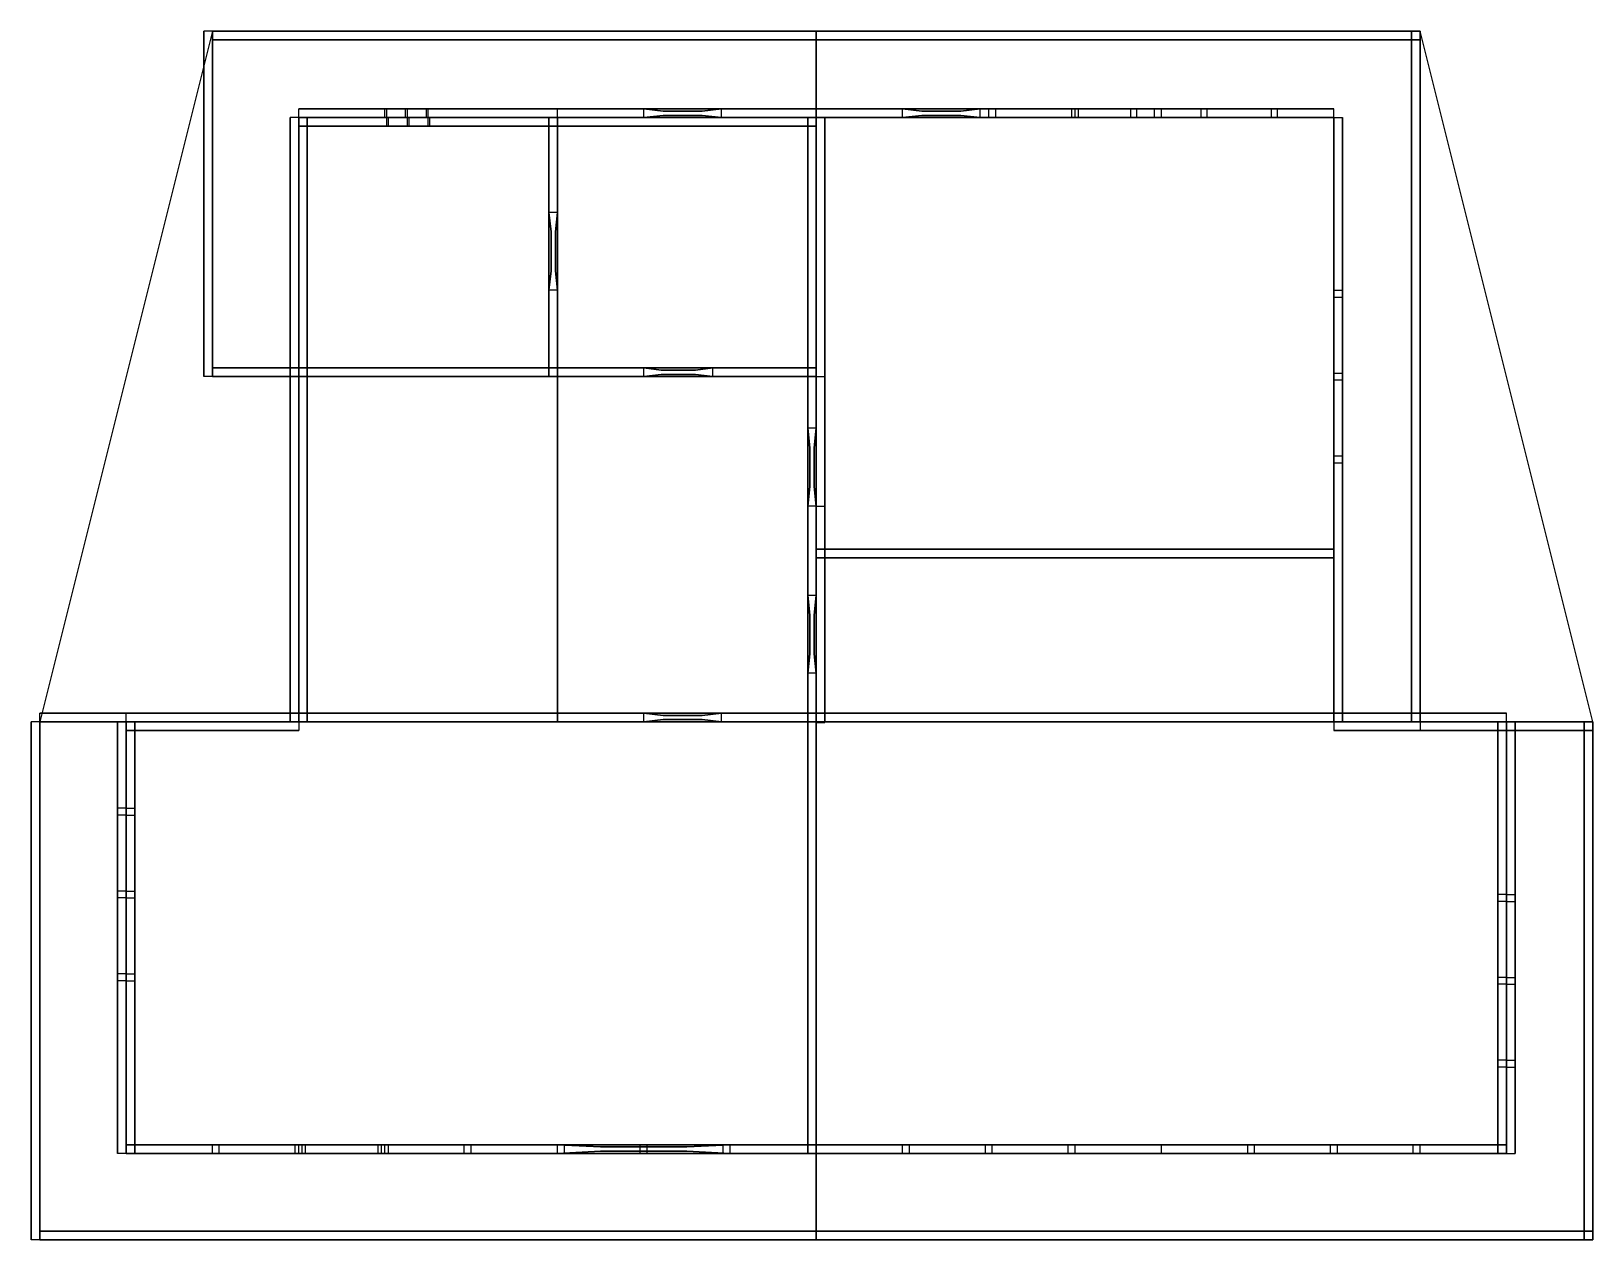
# Model space of a CAD drawing. Extents: x 2.9 to 21, y 3 to 17.
import ezdxf

# ---------------------------------------------------------------- set-up
doc = ezdxf.new("R2010")
doc.units = 0

msp = doc.modelspace()

# ---------------------------------------------------------------- linework, layer by layer
at = {"layer": 'Dograma_Cizgi'}
for p, q in [((7, 16.1, 1.6), (7.02, 16.1, 1.6)), ((7.02, 16.1, 2.1), (7, 16.1, 2.1)), ((7, 16.1, 2.1), (7, 16.1, 1.6)), ((7, 16, 1.6), (7, 16.1, 1.6)), ((7, 16, 2.1), (7, 16.1, 2.1)), ((7, 16.1, 1.6), (7.5, 16.1, 1.6)), ((7.5, 16.1, 1.62), (7, 16.1, 1.62)), ((7, 16.1, 1.62), (7, 16.1, 1.6)), ((7, 16, 1.6), (7, 16.1, 1.6)), ((7, 16, 1.62), (7, 16.1, 1.62)), ((7, 16.1, 2.08), (7.5, 16.1, 2.08)), ((7.5, 16.1, 2.1), (7, 16.1, 2.1)), ((7, 16.1, 2.1), (7, 16.1, 2.08)), ((7, 16, 2.08), (7, 16.1, 2.08)), ((7, 16, 2.1), (7, 16.1, 2.1)), ((7, 16, 1.6), (7.02, 16, 1.6)), ((7.02, 16, 2.1), (7, 16, 2.1)), ((7, 16, 2.1), (7, 16, 1.6)), ((7, 16, 1.6), (7.5, 16, 1.6)), ((7.5, 16, 1.62), (7, 16, 1.62)), ((7, 16, 1.62), (7, 16, 1.6)), ((7, 16, 2.08), (7.5, 16, 2.08)), ((7.5, 16, 2.1), (7, 16, 2.1)), ((7, 16, 2.1), (7, 16, 2.08)), ((7.517785, 16, 4.6), (7.017785, 16, 4.6)), ((7.017785, 16, 4.6), (7.017785, 16, 4.62)), ((7.017785, 16, 4.62), (7.517785, 16, 4.62)), ((7.017785, 16, 4.62), (7.017785, 15.9, 4.62)), ((7.017785, 16, 4.6), (7.017785, 15.9, 4.6)), ((7.037785, 16, 4.6), (7.017785, 16, 4.6)), ((7.017785, 16, 4.6), (7.017785, 16, 5.1)), ((7.017785, 16, 5.1), (7.037785, 16, 5.1)), ((7.017785, 16, 5.1), (7.017785, 15.9, 5.1)), ((7.017785, 16, 4.6), (7.017785, 15.9, 4.6)), ((7.517785, 16, 5.08), (7.017785, 16, 5.08)), ((7.017785, 16, 5.08), (7.017785, 16, 5.1)), ((7.017785, 16, 5.1), (7.517785, 16, 5.1)), ((7.017785, 16, 5.1), (7.017785, 15.9, 5.1)), ((7.017785, 16, 5.08), (7.017785, 15.9, 5.08)), ((7.02, 16.1, 1.6), (7.02, 16.1, 2.1)), ((7.02, 16, 2.1), (7.02, 16.1, 2.1)), ((7.02, 16, 1.6), (7.02, 16.1, 1.6)), ((7.02, 16, 1.6), (7.02, 16, 2.1)), ((7.037785, 16, 5.1), (7.037785, 16, 4.6)), ((7.037785, 16, 4.6), (7.037785, 15.9, 4.6)), ((7.037785, 16, 5.1), (7.037785, 15.9, 5.1)), ((7.24, 16.1, 1.6), (7.26, 16.1, 1.6)), ((7.26, 16.1, 2.1), (7.24, 16.1, 2.1)), ((7.24, 16.1, 2.1), (7.24, 16.1, 1.6)), ((7.24, 16, 1.6), (7.24, 16.1, 1.6)), ((7.24, 16, 2.1), (7.24, 16.1, 2.1)), ((7.24, 16, 1.6), (7.26, 16, 1.6)), ((7.26, 16, 2.1), (7.24, 16, 2.1)), ((7.24, 16, 2.1), (7.24, 16, 1.6)), ((7.277785, 16, 4.6), (7.257785, 16, 4.6)), ((7.257785, 16, 4.6), (7.257785, 16, 5.1)), ((7.257785, 16, 5.1), (7.277785, 16, 5.1)), ((7.257785, 16, 5.1), (7.257785, 15.9, 5.1)), ((7.257785, 16, 4.6), (7.257785, 15.9, 4.6)), ((7.26, 16.1, 1.6), (7.26, 16.1, 2.1)), ((7.26, 16, 2.1), (7.26, 16.1, 2.1)), ((7.26, 16, 1.6), (7.26, 16.1, 1.6)), ((7.26, 16, 1.6), (7.26, 16, 2.1)), ((7.277785, 16, 5.1), (7.277785, 16, 4.6)), ((7.277785, 16, 4.6), (7.277785, 15.9, 4.6)), ((7.277785, 16, 5.1), (7.277785, 15.9, 5.1)), ((7.48, 16.1, 1.6), (7.5, 16.1, 1.6)), ((7.5, 16.1, 2.1), (7.48, 16.1, 2.1)), ((7.48, 16.1, 2.1), (7.48, 16.1, 1.6)), ((7.48, 16, 1.6), (7.48, 16.1, 1.6)), ((7.48, 16, 2.1), (7.48, 16.1, 2.1)), ((7.48, 16, 1.6), (7.5, 16, 1.6)), ((7.5, 16, 2.1), (7.48, 16, 2.1)), ((7.48, 16, 2.1), (7.48, 16, 1.6)), ((7.517785, 16, 4.6), (7.497785, 16, 4.6)), ((7.497785, 16, 4.6), (7.497785, 16, 5.1)), ((7.497785, 16, 5.1), (7.517785, 16, 5.1)), ((7.497785, 16, 5.1), (7.497785, 15.9, 5.1)), ((7.497785, 16, 4.6), (7.497785, 15.9, 4.6)), ((7.5, 16.1, 1.6), (7.5, 16.1, 1.62)), ((7.5, 16, 1.62), (7.5, 16.1, 1.62)), ((7.5, 16, 1.6), (7.5, 16.1, 1.6)), ((7.5, 16.1, 1.6), (7.5, 16.1, 2.1)), ((7.5, 16, 2.1), (7.5, 16.1, 2.1)), ((7.5, 16, 1.6), (7.5, 16.1, 1.6)), ((7.5, 16.1, 2.08), (7.5, 16.1, 2.1)), ((7.5, 16, 2.1), (7.5, 16.1, 2.1)), ((7.5, 16, 2.08), (7.5, 16.1, 2.08)), ((7.5, 16, 1.6), (7.5, 16, 1.62)), ((7.5, 16, 1.6), (7.5, 16, 2.1)), ((7.5, 16, 2.08), (7.5, 16, 2.1)), ((7.517785, 16, 5.1), (7.517785, 16, 4.6)), ((7.517785, 16, 4.6), (7.517785, 15.9, 4.6)), ((7.517785, 16, 5.1), (7.517785, 15.9, 5.1)), ((7.517785, 16, 4.62), (7.517785, 16, 4.6)), ((7.517785, 16, 4.6), (7.517785, 15.9, 4.6)), ((7.517785, 16, 4.62), (7.517785, 15.9, 4.62)), ((7.517785, 16, 5.1), (7.517785, 16, 5.08)), ((7.517785, 16, 5.08), (7.517785, 15.9, 5.08)), ((7.517785, 16, 5.1), (7.517785, 15.9, 5.1)), ((14, 16.1, 3.5), (14.08, 16.1, 3.5)), ((14.08, 16.1, 5.5), (14, 16.1, 5.5)), ((14, 16.1, 5.5), (14, 16.1, 3.5)), ((14, 16, 3.5), (14, 16.1, 3.5)), ((14, 16, 5.5), (14, 16.1, 5.5)), ((14, 16.1, 3.5), (16, 16.1, 3.5)), ((16, 16.1, 3.58), (14, 16.1, 3.58)), ((14, 16.1, 3.58), (14, 16.1, 3.5)), ((14, 16, 3.5), (14, 16.1, 3.5)), ((14, 16, 3.58), (14, 16.1, 3.58)), ((14, 16.1, 5.42), (16, 16.1, 5.42)), ((16, 16.1, 5.5), (14, 16.1, 5.5)), ((14, 16.1, 5.5), (14, 16.1, 5.42)), ((14, 16, 5.42), (14, 16.1, 5.42)), ((14, 16, 5.5), (14, 16.1, 5.5)), ((14, 16, 3.5), (14.08, 16, 3.5)), ((14.08, 16, 5.5), (14, 16, 5.5)), ((14, 16, 5.5), (14, 16, 3.5)), ((14, 16, 3.5), (16, 16, 3.5)), ((16, 16, 3.58), (14, 16, 3.58)), ((14, 16, 3.58), (14, 16, 3.5)), ((14, 16, 5.42), (16, 16, 5.42)), ((16, 16, 5.5), (14, 16, 5.5)), ((14, 16, 5.5), (14, 16, 5.42)), ((14.08, 16.1, 3.5), (14.08, 16.1, 5.5)), ((14.08, 16, 5.5), (14.08, 16.1, 5.5)), ((14.08, 16, 3.5), (14.08, 16.1, 3.5)), ((14.08, 16, 3.5), (14.08, 16, 5.5)), ((14.96, 16.1, 3.5), (15.04, 16.1, 3.5)), ((15.04, 16.1, 5.5), (14.96, 16.1, 5.5)), ((14.96, 16.1, 5.5), (14.96, 16.1, 3.5)), ((14.96, 16, 3.5), (14.96, 16.1, 3.5)), ((14.96, 16, 5.5), (14.96, 16.1, 5.5)), ((14.96, 16, 3.5), (15.04, 16, 3.5)), ((15.04, 16, 5.5), (14.96, 16, 5.5)), ((14.96, 16, 5.5), (14.96, 16, 3.5)), ((15.04, 16.1, 3.5), (15.04, 16.1, 5.5)), ((15.04, 16, 5.5), (15.04, 16.1, 5.5)), ((15.04, 16, 3.5), (15.04, 16.1, 3.5)), ((15.04, 16, 3.5), (15.04, 16, 5.5)), ((15.6458, 16.1, 0.2), (15.7138, 16.1, 0.2)), ((15.7138, 16.1, 2.6), (15.6458, 16.1, 2.6)), ((15.6458, 16.1, 2.6), (15.6458, 16.1, 0.2)), ((15.6458, 16, 0.2), (15.6458, 16.1, 0.2)), ((15.6458, 16, 2.6), (15.6458, 16.1, 2.6)), ((15.6458, 16.1, 0.2), (17.3458, 16.1, 0.2)), ((17.3458, 16.1, 0.296), (15.6458, 16.1, 0.296)), ((15.6458, 16.1, 0.296), (15.6458, 16.1, 0.2)), ((15.6458, 16, 0.2), (15.6458, 16.1, 0.2)), ((15.6458, 16, 0.296), (15.6458, 16.1, 0.296)), ((15.6458, 16.1, 2.504), (17.3458, 16.1, 2.504)), ((17.3458, 16.1, 2.6), (15.6458, 16.1, 2.6)), ((15.6458, 16.1, 2.6), (15.6458, 16.1, 2.504)), ((15.6458, 16, 2.504), (15.6458, 16.1, 2.504)), ((15.6458, 16, 2.6), (15.6458, 16.1, 2.6)), ((15.6458, 16, 0.2), (15.7138, 16, 0.2)), ((15.7138, 16, 2.6), (15.6458, 16, 2.6)), ((15.6458, 16, 2.6), (15.6458, 16, 0.2)), ((15.6458, 16, 0.2), (17.3458, 16, 0.2)), ((17.3458, 16, 0.296), (15.6458, 16, 0.296)), ((15.6458, 16, 0.296), (15.6458, 16, 0.2)), ((15.6458, 16, 2.504), (17.3458, 16, 2.504)), ((17.3458, 16, 2.6), (15.6458, 16, 2.6)), ((15.6458, 16, 2.6), (15.6458, 16, 2.504)), ((15.7138, 16.1, 0.2), (15.7138, 16.1, 2.6)), ((15.7138, 16, 2.6), (15.7138, 16.1, 2.6)), ((15.7138, 16, 0.2), (15.7138, 16.1, 0.2)), ((15.7138, 16, 0.2), (15.7138, 16, 2.6)), ((15.92, 16.1, 3.5), (16, 16.1, 3.5)), ((16, 16.1, 5.5), (15.92, 16.1, 5.5)), ((15.92, 16.1, 5.5), (15.92, 16.1, 3.5)), ((15.92, 16, 3.5), (15.92, 16.1, 3.5)), ((15.92, 16, 5.5), (15.92, 16.1, 5.5)), ((15.92, 16, 3.5), (16, 16, 3.5)), ((16, 16, 5.5), (15.92, 16, 5.5)), ((15.92, 16, 5.5), (15.92, 16, 3.5)), ((16, 16.1, 3.5), (16, 16.1, 3.58)), ((16, 16, 3.58), (16, 16.1, 3.58)), ((16, 16, 3.5), (16, 16.1, 3.5)), ((16, 16.1, 3.5), (16, 16.1, 5.5)), ((16, 16, 5.5), (16, 16.1, 5.5)), ((16, 16, 3.5), (16, 16.1, 3.5)), ((16, 16.1, 5.42), (16, 16.1, 5.5)), ((16, 16, 5.5), (16, 16.1, 5.5)), ((16, 16, 5.42), (16, 16.1, 5.42)), ((16, 16, 3.5), (16, 16, 3.58)), ((16, 16, 3.5), (16, 16, 5.5)), ((16, 16, 5.42), (16, 16, 5.5)), ((16.46181, 16.1, 0.2), (16.52981, 16.1, 0.2)), ((16.52981, 16.1, 2.6), (16.46181, 16.1, 2.6)), ((16.46181, 16.1, 2.6), (16.46181, 16.1, 0.2)), ((16.46181, 16, 0.2), (16.46181, 16.1, 0.2)), ((16.46181, 16, 2.6), (16.46181, 16.1, 2.6)), ((16.46181, 16, 0.2), (16.52981, 16, 0.2)), ((16.52981, 16, 2.6), (16.46181, 16, 2.6)), ((16.46181, 16, 2.6), (16.46181, 16, 0.2)), ((16.52981, 16.1, 0.2), (16.52981, 16.1, 2.6)), ((16.52981, 16, 2.6), (16.52981, 16.1, 2.6)), ((16.52981, 16, 0.2), (16.52981, 16.1, 0.2)), ((16.52981, 16, 0.2), (16.52981, 16, 2.6)), ((17.27781, 16.1, 0.2), (17.34581, 16.1, 0.2)), ((17.34581, 16.1, 2.6), (17.27781, 16.1, 2.6)), ((17.27781, 16.1, 2.6), (17.27781, 16.1, 0.2)), ((17.27781, 16, 0.2), (17.27781, 16.1, 0.2)), ((17.27781, 16, 2.6), (17.27781, 16.1, 2.6)), ((17.27781, 16, 0.2), (17.34581, 16, 0.2)), ((17.34581, 16, 2.6), (17.27781, 16, 2.6)), ((17.27781, 16, 2.6), (17.27781, 16, 0.2)), ((17.3458, 16.1, 0.2), (17.3458, 16.1, 0.296)), ((17.3458, 16, 0.296), (17.3458, 16.1, 0.296)), ((17.3458, 16, 0.2), (17.3458, 16.1, 0.2)), ((17.3458, 16.1, 2.504), (17.3458, 16.1, 2.6)), ((17.3458, 16, 2.6), (17.3458, 16.1, 2.6)), ((17.3458, 16, 2.504), (17.3458, 16.1, 2.504)), ((17.3458, 16, 0.2), (17.3458, 16, 0.296)), ((17.3458, 16, 2.504), (17.3458, 16, 2.6)), ((17.34581, 16.1, 0.2), (17.34581, 16.1, 2.6)), ((17.34581, 16, 2.6), (17.34581, 16.1, 2.6)), ((17.34581, 16, 0.2), (17.34581, 16.1, 0.2)), ((17.34581, 16, 0.2), (17.34581, 16, 2.6)), ((7.517785, 15.9, 4.6), (7.017785, 15.9, 4.6)), ((7.017785, 15.9, 4.6), (7.017785, 15.9, 4.62)), ((7.017785, 15.9, 4.62), (7.517785, 15.9, 4.62)), ((7.037785, 15.9, 4.6), (7.017785, 15.9, 4.6)), ((7.017785, 15.9, 4.6), (7.017785, 15.9, 5.1)), ((7.017785, 15.9, 5.1), (7.037785, 15.9, 5.1)), ((7.517785, 15.9, 5.08), (7.017785, 15.9, 5.08)), ((7.017785, 15.9, 5.08), (7.017785, 15.9, 5.1)), ((7.017785, 15.9, 5.1), (7.517785, 15.9, 5.1)), ((7.037785, 15.9, 5.1), (7.037785, 15.9, 4.6)), ((7.277785, 15.9, 4.6), (7.257785, 15.9, 4.6)), ((7.257785, 15.9, 4.6), (7.257785, 15.9, 5.1)), ((7.257785, 15.9, 5.1), (7.277785, 15.9, 5.1)), ((7.277785, 15.9, 5.1), (7.277785, 15.9, 4.6)), ((7.517785, 15.9, 4.6), (7.497785, 15.9, 4.6)), ((7.497785, 15.9, 4.6), (7.497785, 15.9, 5.1)), ((7.497785, 15.9, 5.1), (7.517785, 15.9, 5.1)), ((7.517785, 15.9, 5.1), (7.517785, 15.9, 4.6)), ((7.517785, 15.9, 4.62), (7.517785, 15.9, 4.6)), ((7.517785, 15.9, 5.1), (7.517785, 15.9, 5.08)), ((18, 14, 3.5), (18, 13.92, 3.5)), ((18, 13.92, 5.5), (18, 14, 5.5)), ((18, 14, 5.5), (18, 14, 3.5)), ((18, 14, 3.5), (18.1, 14, 3.5)), ((18, 14, 5.5), (18.1, 14, 5.5)), ((18, 14, 3.5), (18, 12, 3.5)), ((18, 12, 3.58), (18, 14, 3.58)), ((18, 14, 3.58), (18, 14, 3.5)), ((18, 14, 3.5), (18.1, 14, 3.5)), ((18, 14, 3.58), (18.1, 14, 3.58)), ((18, 14, 5.42), (18, 12, 5.42)), ((18, 12, 5.5), (18, 14, 5.5)), ((18, 14, 5.5), (18, 14, 5.42)), ((18, 14, 5.42), (18.1, 14, 5.42)), ((18, 14, 5.5), (18.1, 14, 5.5)), ((18.1, 14, 3.5), (18.1, 13.92, 3.5)), ((18.1, 13.92, 5.5), (18.1, 14, 5.5)), ((18.1, 14, 5.5), (18.1, 14, 3.5)), ((18.1, 14, 3.5), (18.1, 12, 3.5)), ((18.1, 12, 3.58), (18.1, 14, 3.58)), ((18.1, 14, 3.58), (18.1, 14, 3.5)), ((18.1, 14, 5.42), (18.1, 12, 5.42)), ((18.1, 12, 5.5), (18.1, 14, 5.5)), ((18.1, 14, 5.5), (18.1, 14, 5.42)), ((18, 13.92, 3.5), (18, 13.92, 5.5)), ((18, 13.92, 5.5), (18.1, 13.92, 5.5)), ((18, 13.92, 3.5), (18.1, 13.92, 3.5)), ((18.1, 13.92, 3.5), (18.1, 13.92, 5.5)), ((18, 13.04, 3.5), (18, 12.96, 3.5)), ((18, 12.96, 5.5), (18, 13.04, 5.5)), ((18, 13.04, 5.5), (18, 13.04, 3.5)), ((18, 13.04, 3.5), (18.1, 13.04, 3.5)), ((18, 13.04, 5.5), (18.1, 13.04, 5.5)), ((18.1, 13.04, 3.5), (18.1, 12.96, 3.5)), ((18.1, 12.96, 5.5), (18.1, 13.04, 5.5)), ((18.1, 13.04, 5.5), (18.1, 13.04, 3.5)), ((18, 12.96, 3.5), (18, 12.96, 5.5)), ((18, 12.96, 5.5), (18.1, 12.96, 5.5)), ((18, 12.96, 3.5), (18.1, 12.96, 3.5)), ((18.1, 12.96, 3.5), (18.1, 12.96, 5.5)), ((18, 12.08, 3.5), (18, 12, 3.5)), ((18, 12, 5.5), (18, 12.08, 5.5)), ((18, 12.08, 5.5), (18, 12.08, 3.5)), ((18, 12.08, 3.5), (18.1, 12.08, 3.5)), ((18, 12.08, 5.5), (18.1, 12.08, 5.5)), ((18, 12, 3.5), (18, 12, 3.58)), ((18, 12, 3.58), (18.1, 12, 3.58)), ((18, 12, 3.5), (18.1, 12, 3.5)), ((18, 12, 3.5), (18, 12, 5.5)), ((18, 12, 5.5), (18.1, 12, 5.5)), ((18, 12, 3.5), (18.1, 12, 3.5)), ((18, 12, 5.42), (18, 12, 5.5)), ((18, 12, 5.5), (18.1, 12, 5.5)), ((18, 12, 5.42), (18.1, 12, 5.42)), ((18.1, 12.08, 3.5), (18.1, 12, 3.5)), ((18.1, 12, 5.5), (18.1, 12.08, 5.5)), ((18.1, 12.08, 5.5), (18.1, 12.08, 3.5)), ((18.1, 12, 3.5), (18.1, 12, 3.58)), ((18.1, 12, 3.5), (18.1, 12, 5.5)), ((18.1, 12, 5.42), (18.1, 12, 5.5)), ((3.9, 6, 1), (3.9, 8, 1)), ((3.9, 8, 1), (3.9, 8, 1.06)), ((3.9, 8, 1.06), (3.9, 6, 1.06)), ((4, 8, 1.06), (3.9, 8, 1.06)), ((4, 8, 1), (3.9, 8, 1)), ((3.9, 7.92, 1), (3.9, 8, 1)), ((3.9, 8, 1), (3.9, 8, 2.5)), ((3.9, 8, 2.5), (3.9, 7.92, 2.5)), ((4, 8, 2.5), (3.9, 8, 2.5)), ((4, 8, 1), (3.9, 8, 1)), ((3.9, 6, 2.44), (3.9, 8, 2.44)), ((3.9, 8, 2.44), (3.9, 8, 2.5)), ((3.9, 8, 2.5), (3.9, 6, 2.5)), ((4, 8, 2.5), (3.9, 8, 2.5)), ((4, 8, 2.44), (3.9, 8, 2.44)), ((4, 6, 1), (4, 8, 1)), ((4, 8, 1), (4, 8, 1.06)), ((4, 8, 1.06), (4, 6, 1.06)), ((4, 7.92, 1), (4, 8, 1)), ((4, 8, 1), (4, 8, 2.5)), ((4, 8, 2.5), (4, 7.92, 2.5)), ((4, 6, 2.44), (4, 8, 2.44)), ((4, 8, 2.44), (4, 8, 2.5)), ((4, 8, 2.5), (4, 6, 2.5)), ((4, 8, 3.5), (4, 7.92, 3.5)), ((4, 7.92, 5.5), (4, 8, 5.5)), ((4, 8, 5.5), (4, 8, 3.5)), ((4, 8, 3.5), (4.1, 8, 3.5)), ((4, 8, 5.5), (4.1, 8, 5.5)), ((4, 8, 3.5), (4, 6, 3.5)), ((4, 6, 3.58), (4, 8, 3.58)), ((4, 8, 3.58), (4, 8, 3.5)), ((4, 8, 3.5), (4.1, 8, 3.5)), ((4, 8, 3.58), (4.1, 8, 3.58)), ((4, 8, 5.42), (4, 6, 5.42)), ((4, 6, 5.5), (4, 8, 5.5)), ((4, 8, 5.5), (4, 8, 5.42)), ((4, 8, 5.42), (4.1, 8, 5.42)), ((4, 8, 5.5), (4.1, 8, 5.5)), ((4.1, 8, 3.5), (4.1, 7.92, 3.5)), ((4.1, 7.92, 5.5), (4.1, 8, 5.5)), ((4.1, 8, 5.5), (4.1, 8, 3.5)), ((4.1, 8, 3.5), (4.1, 6, 3.5)), ((4.1, 6, 3.58), (4.1, 8, 3.58)), ((4.1, 8, 3.58), (4.1, 8, 3.5)), ((4.1, 8, 5.42), (4.1, 6, 5.42)), ((4.1, 6, 5.5), (4.1, 8, 5.5)), ((4.1, 8, 5.5), (4.1, 8, 5.42)), ((3.9, 7.92, 2.5), (3.9, 7.92, 1)), ((4, 7.92, 1), (3.9, 7.92, 1)), ((4, 7.92, 2.5), (3.9, 7.92, 2.5)), ((4, 7.92, 2.5), (4, 7.92, 1)), ((4, 7.92, 3.5), (4, 7.92, 5.5)), ((4, 7.92, 5.5), (4.1, 7.92, 5.5)), ((4, 7.92, 3.5), (4.1, 7.92, 3.5)), ((4.1, 7.92, 3.5), (4.1, 7.92, 5.5)), ((3.9, 6.96, 1), (3.9, 7.04, 1)), ((3.9, 7.04, 1), (3.9, 7.04, 2.5)), ((3.9, 7.04, 2.5), (3.9, 6.96, 2.5)), ((4, 7.04, 2.5), (3.9, 7.04, 2.5)), ((4, 7.04, 1), (3.9, 7.04, 1)), ((3.9, 6.96, 2.5), (3.9, 6.96, 1)), ((4, 6.96, 1), (3.9, 6.96, 1)), ((4, 6.96, 2.5), (3.9, 6.96, 2.5)), ((4, 6.96, 1), (4, 7.04, 1)), ((4, 7.04, 1), (4, 7.04, 2.5)), ((4, 7.04, 2.5), (4, 6.96, 2.5)), ((4, 7.04, 3.5), (4, 6.96, 3.5)), ((4, 6.96, 5.5), (4, 7.04, 5.5)), ((4, 7.04, 5.5), (4, 7.04, 3.5)), ((4, 7.04, 3.5), (4.1, 7.04, 3.5)), ((4, 7.04, 5.5), (4.1, 7.04, 5.5)), ((4, 6.96, 2.5), (4, 6.96, 1)), ((4, 6.96, 3.5), (4, 6.96, 5.5)), ((4, 6.96, 5.5), (4.1, 6.96, 5.5)), ((4, 6.96, 3.5), (4.1, 6.96, 3.5)), ((4.1, 7.04, 3.5), (4.1, 6.96, 3.5)), ((4.1, 6.96, 5.5), (4.1, 7.04, 5.5)), ((4.1, 7.04, 5.5), (4.1, 7.04, 3.5)), ((4.1, 6.96, 3.5), (4.1, 6.96, 5.5)), ((19.9, 5, 3.5), (19.9, 7, 3.5)), ((19.9, 7, 3.5), (19.9, 7, 3.58)), ((19.9, 7, 3.58), (19.9, 5, 3.58)), ((20, 7, 3.58), (19.9, 7, 3.58)), ((20, 7, 3.5), (19.9, 7, 3.5)), ((19.9, 6.92, 3.5), (19.9, 7, 3.5)), ((19.9, 7, 3.5), (19.9, 7, 5.5)), ((19.9, 7, 5.5), (19.9, 6.92, 5.5)), ((20, 7, 5.5), (19.9, 7, 5.5)), ((20, 7, 3.5), (19.9, 7, 3.5)), ((19.9, 5, 5.42), (19.9, 7, 5.42)), ((19.9, 7, 5.42), (19.9, 7, 5.5)), ((19.9, 7, 5.5), (19.9, 5, 5.5)), ((20, 7, 5.5), (19.9, 7, 5.5)), ((20, 7, 5.42), (19.9, 7, 5.42)), ((19.9, 6.92, 5.5), (19.9, 6.92, 3.5)), ((20, 6.92, 3.5), (19.9, 6.92, 3.5)), ((20, 6.92, 5.5), (19.9, 6.92, 5.5)), ((20, 7, 1), (20, 6.92, 1)), ((20, 6.92, 2.5), (20, 7, 2.5)), ((20, 7, 2.5), (20, 7, 1)), ((20, 7, 1), (20.1, 7, 1)), ((20, 7, 2.5), (20.1, 7, 2.5)), ((20, 7, 1), (20, 5, 1)), ((20, 5, 1.06), (20, 7, 1.06)), ((20, 7, 1.06), (20, 7, 1)), ((20, 7, 1), (20.1, 7, 1)), ((20, 7, 1.06), (20.1, 7, 1.06)), ((20, 7, 2.44), (20, 5, 2.44)), ((20, 5, 2.5), (20, 7, 2.5)), ((20, 7, 2.5), (20, 7, 2.44)), ((20, 7, 2.44), (20.1, 7, 2.44)), ((20, 7, 2.5), (20.1, 7, 2.5)), ((20, 5, 3.5), (20, 7, 3.5)), ((20, 7, 3.5), (20, 7, 3.58)), ((20, 7, 3.58), (20, 5, 3.58)), ((20, 6.92, 3.5), (20, 7, 3.5)), ((20, 7, 3.5), (20, 7, 5.5)), ((20, 7, 5.5), (20, 6.92, 5.5)), ((20, 5, 5.42), (20, 7, 5.42)), ((20, 7, 5.42), (20, 7, 5.5)), ((20, 7, 5.5), (20, 5, 5.5)), ((20, 6.92, 1), (20, 6.92, 2.5)), ((20, 6.92, 2.5), (20.1, 6.92, 2.5)), ((20, 6.92, 1), (20.1, 6.92, 1)), ((20, 6.92, 5.5), (20, 6.92, 3.5)), ((20.1, 7, 1), (20.1, 6.92, 1)), ((20.1, 6.92, 2.5), (20.1, 7, 2.5)), ((20.1, 7, 2.5), (20.1, 7, 1)), ((20.1, 7, 1), (20.1, 5, 1)), ((20.1, 5, 1.06), (20.1, 7, 1.06)), ((20.1, 7, 1.06), (20.1, 7, 1)), ((20.1, 7, 2.44), (20.1, 5, 2.44)), ((20.1, 5, 2.5), (20.1, 7, 2.5)), ((20.1, 7, 2.5), (20.1, 7, 2.44)), ((20.1, 6.92, 1), (20.1, 6.92, 2.5)), ((3.9, 6, 1), (3.9, 6.08, 1)), ((3.9, 6.08, 1), (3.9, 6.08, 2.5)), ((3.9, 6.08, 2.5), (3.9, 6, 2.5)), ((4, 6.08, 2.5), (3.9, 6.08, 2.5)), ((4, 6.08, 1), (3.9, 6.08, 1)), ((3.9, 6, 2.5), (3.9, 6, 1)), ((4, 6, 1), (3.9, 6, 1)), ((4, 6, 2.5), (3.9, 6, 2.5)), ((3.9, 6, 1.06), (3.9, 6, 1)), ((4, 6, 1), (3.9, 6, 1)), ((4, 6, 1.06), (3.9, 6, 1.06)), ((3.9, 6, 2.5), (3.9, 6, 2.44)), ((4, 6, 2.44), (3.9, 6, 2.44)), ((4, 6, 2.5), (3.9, 6, 2.5)), ((4, 6, 1), (4, 6.08, 1)), ((4, 6.08, 1), (4, 6.08, 2.5)), ((4, 6.08, 2.5), (4, 6, 2.5)), ((4, 6.08, 3.5), (4, 6, 3.5)), ((4, 6, 5.5), (4, 6.08, 5.5)), ((4, 6.08, 5.5), (4, 6.08, 3.5)), ((4, 6.08, 3.5), (4.1, 6.08, 3.5)), ((4, 6.08, 5.5), (4.1, 6.08, 5.5)), ((4, 6, 2.5), (4, 6, 1)), ((4, 6, 1.06), (4, 6, 1)), ((4, 6, 2.5), (4, 6, 2.44)), ((4, 6, 3.5), (4, 6, 3.58)), ((4, 6, 3.58), (4.1, 6, 3.58)), ((4, 6, 3.5), (4.1, 6, 3.5)), ((4, 6, 3.5), (4, 6, 5.5)), ((4, 6, 5.5), (4.1, 6, 5.5)), ((4, 6, 3.5), (4.1, 6, 3.5)), ((4, 6, 5.42), (4, 6, 5.5)), ((4, 6, 5.5), (4.1, 6, 5.5)), ((4, 6, 5.42), (4.1, 6, 5.42)), ((4.1, 6.08, 3.5), (4.1, 6, 3.5)), ((4.1, 6, 5.5), (4.1, 6.08, 5.5)), ((4.1, 6.08, 5.5), (4.1, 6.08, 3.5)), ((4.1, 6, 3.5), (4.1, 6, 3.58)), ((4.1, 6, 3.5), (4.1, 6, 5.5)), ((4.1, 6, 5.42), (4.1, 6, 5.5)), ((19.9, 5.96, 3.5), (19.9, 6.04, 3.5)), ((19.9, 6.04, 3.5), (19.9, 6.04, 5.5)), ((19.9, 6.04, 5.5), (19.9, 5.96, 5.5)), ((20, 6.04, 5.5), (19.9, 6.04, 5.5)), ((20, 6.04, 3.5), (19.9, 6.04, 3.5)), ((20, 6.04, 1), (20, 5.96, 1)), ((20, 5.96, 2.5), (20, 6.04, 2.5)), ((20, 6.04, 2.5), (20, 6.04, 1)), ((20, 6.04, 1), (20.1, 6.04, 1)), ((20, 6.04, 2.5), (20.1, 6.04, 2.5)), ((20, 5.96, 3.5), (20, 6.04, 3.5)), ((20, 6.04, 3.5), (20, 6.04, 5.5)), ((20, 6.04, 5.5), (20, 5.96, 5.5)), ((20.1, 6.04, 1), (20.1, 5.96, 1)), ((20.1, 5.96, 2.5), (20.1, 6.04, 2.5)), ((20.1, 6.04, 2.5), (20.1, 6.04, 1)), ((19.9, 5.96, 5.5), (19.9, 5.96, 3.5)), ((20, 5.96, 3.5), (19.9, 5.96, 3.5)), ((20, 5.96, 5.5), (19.9, 5.96, 5.5)), ((20, 5.96, 1), (20, 5.96, 2.5)), ((20, 5.96, 2.5), (20.1, 5.96, 2.5)), ((20, 5.96, 1), (20.1, 5.96, 1)), ((20, 5.96, 5.5), (20, 5.96, 3.5)), ((20.1, 5.96, 1), (20.1, 5.96, 2.5)), ((19.9, 5, 3.5), (19.9, 5.08, 3.5)), ((19.9, 5.08, 3.5), (19.9, 5.08, 5.5)), ((19.9, 5.08, 5.5), (19.9, 5, 5.5)), ((20, 5.08, 5.5), (19.9, 5.08, 5.5)), ((20, 5.08, 3.5), (19.9, 5.08, 3.5)), ((20, 5.08, 1), (20, 5, 1)), ((20, 5, 2.5), (20, 5.08, 2.5)), ((20, 5.08, 2.5), (20, 5.08, 1)), ((20, 5.08, 1), (20.1, 5.08, 1)), ((20, 5.08, 2.5), (20.1, 5.08, 2.5)), ((20, 5, 3.5), (20, 5.08, 3.5)), ((20, 5.08, 3.5), (20, 5.08, 5.5)), ((20, 5.08, 5.5), (20, 5, 5.5)), ((20.1, 5.08, 1), (20.1, 5, 1)), ((20.1, 5, 2.5), (20.1, 5.08, 2.5)), ((20.1, 5.08, 2.5), (20.1, 5.08, 1)), ((19.9, 5, 5.5), (19.9, 5, 3.5)), ((20, 5, 3.5), (19.9, 5, 3.5)), ((20, 5, 5.5), (19.9, 5, 5.5)), ((19.9, 5, 3.58), (19.9, 5, 3.5)), ((20, 5, 3.5), (19.9, 5, 3.5)), ((20, 5, 3.58), (19.9, 5, 3.58)), ((19.9, 5, 5.5), (19.9, 5, 5.42)), ((20, 5, 5.42), (19.9, 5, 5.42)), ((20, 5, 5.5), (19.9, 5, 5.5)), ((20, 5, 1), (20, 5, 1.06)), ((20, 5, 1.06), (20.1, 5, 1.06)), ((20, 5, 1), (20.1, 5, 1)), ((20, 5, 1), (20, 5, 2.5)), ((20, 5, 2.5), (20.1, 5, 2.5)), ((20, 5, 1), (20.1, 5, 1)), ((20, 5, 2.44), (20, 5, 2.5)), ((20, 5, 2.5), (20.1, 5, 2.5)), ((20, 5, 2.44), (20.1, 5, 2.44)), ((20, 5, 5.5), (20, 5, 3.5)), ((20, 5, 3.58), (20, 5, 3.5)), ((20, 5, 5.5), (20, 5, 5.42)), ((20.1, 5, 1), (20.1, 5, 1.06)), ((20.1, 5, 1), (20.1, 5, 2.5)), ((20.1, 5, 2.44), (20.1, 5, 2.5)), ((5, 4.1, 0.7), (5.08, 4.1, 0.7)), ((5.08, 4.1, 2.7), (5, 4.1, 2.7)), ((5, 4.1, 2.7), (5, 4.1, 0.7)), ((5, 4, 0.7), (5, 4.1, 0.7)), ((5, 4, 2.7), (5, 4.1, 2.7)), ((5, 4.1, 0.7), (7, 4.1, 0.7)), ((7, 4.1, 0.78), (5, 4.1, 0.78)), ((5, 4.1, 0.78), (5, 4.1, 0.7)), ((5, 4, 0.7), (5, 4.1, 0.7)), ((5, 4, 0.78), (5, 4.1, 0.78)), ((5, 4.1, 2.62), (7, 4.1, 2.62)), ((7, 4.1, 2.7), (5, 4.1, 2.7)), ((5, 4.1, 2.7), (5, 4.1, 2.62)), ((5, 4, 2.62), (5, 4.1, 2.62)), ((5, 4, 2.7), (5, 4.1, 2.7)), ((5, 4, 0.7), (5.08, 4, 0.7)), ((5.08, 4, 2.7), (5, 4, 2.7)), ((5, 4, 2.7), (5, 4, 0.7)), ((5, 4, 0.7), (7, 4, 0.7)), ((7, 4, 0.78), (5, 4, 0.78)), ((5, 4, 0.78), (5, 4, 0.7)), ((5, 4, 2.62), (7, 4, 2.62)), ((7, 4, 2.7), (5, 4, 2.7)), ((5, 4, 2.7), (5, 4, 2.62)), ((5.08, 4.1, 0.7), (5.08, 4.1, 2.7)), ((5.08, 4, 2.7), (5.08, 4.1, 2.7)), ((5.08, 4, 0.7), (5.08, 4.1, 0.7)), ((5.08, 4, 0.7), (5.08, 4, 2.7)), ((5.96, 4.1, 0.7), (6.04, 4.1, 0.7)), ((6.04, 4.1, 2.7), (5.96, 4.1, 2.7)), ((5.96, 4.1, 2.7), (5.96, 4.1, 0.7)), ((5.96, 4, 0.7), (5.96, 4.1, 0.7)), ((5.96, 4, 2.7), (5.96, 4.1, 2.7)), ((5.96, 4, 0.7), (6.04, 4, 0.7)), ((6.04, 4, 2.7), (5.96, 4, 2.7)), ((5.96, 4, 2.7), (5.96, 4, 0.7)), ((6, 4.1, 3.5), (6.08, 4.1, 3.5)), ((6.08, 4.1, 5.5), (6, 4.1, 5.5)), ((6, 4.1, 5.5), (6, 4.1, 3.5)), ((6, 4, 3.5), (6, 4.1, 3.5)), ((6, 4, 5.5), (6, 4.1, 5.5)), ((6, 4.1, 3.5), (8, 4.1, 3.5)), ((8, 4.1, 3.58), (6, 4.1, 3.58)), ((6, 4.1, 3.58), (6, 4.1, 3.5)), ((6, 4, 3.5), (6, 4.1, 3.5)), ((6, 4, 3.58), (6, 4.1, 3.58)), ((6, 4.1, 5.42), (8, 4.1, 5.42)), ((8, 4.1, 5.5), (6, 4.1, 5.5)), ((6, 4.1, 5.5), (6, 4.1, 5.42)), ((6, 4, 5.42), (6, 4.1, 5.42)), ((6, 4, 5.5), (6, 4.1, 5.5)), ((6, 4, 3.5), (6.08, 4, 3.5)), ((6.08, 4, 5.5), (6, 4, 5.5)), ((6, 4, 5.5), (6, 4, 3.5)), ((6, 4, 3.5), (8, 4, 3.5)), ((8, 4, 3.58), (6, 4, 3.58)), ((6, 4, 3.58), (6, 4, 3.5)), ((6, 4, 5.42), (8, 4, 5.42)), ((8, 4, 5.5), (6, 4, 5.5)), ((6, 4, 5.5), (6, 4, 5.42)), ((6.04, 4.1, 0.7), (6.04, 4.1, 2.7)), ((6.04, 4, 2.7), (6.04, 4.1, 2.7)), ((6.04, 4, 0.7), (6.04, 4.1, 0.7)), ((6.04, 4, 0.7), (6.04, 4, 2.7)), ((6.08, 4.1, 3.5), (6.08, 4.1, 5.5)), ((6.08, 4, 5.5), (6.08, 4.1, 5.5)), ((6.08, 4, 3.5), (6.08, 4.1, 3.5)), ((6.08, 4, 3.5), (6.08, 4, 5.5)), ((6.92, 4.1, 0.7), (7, 4.1, 0.7)), ((7, 4.1, 2.7), (6.92, 4.1, 2.7)), ((6.92, 4.1, 2.7), (6.92, 4.1, 0.7)), ((6.92, 4, 0.7), (6.92, 4.1, 0.7)), ((6.92, 4, 2.7), (6.92, 4.1, 2.7)), ((6.92, 4, 0.7), (7, 4, 0.7)), ((7, 4, 2.7), (6.92, 4, 2.7)), ((6.92, 4, 2.7), (6.92, 4, 0.7)), ((6.96, 4.1, 3.5), (7.04, 4.1, 3.5)), ((7.04, 4.1, 5.5), (6.96, 4.1, 5.5)), ((6.96, 4.1, 5.5), (6.96, 4.1, 3.5)), ((6.96, 4, 3.5), (6.96, 4.1, 3.5)), ((6.96, 4, 5.5), (6.96, 4.1, 5.5)), ((6.96, 4, 3.5), (7.04, 4, 3.5)), ((7.04, 4, 5.5), (6.96, 4, 5.5)), ((6.96, 4, 5.5), (6.96, 4, 3.5)), ((7, 4.1, 0.7), (7, 4.1, 0.78)), ((7, 4, 0.78), (7, 4.1, 0.78)), ((7, 4, 0.7), (7, 4.1, 0.7)), ((7, 4.1, 0.7), (7, 4.1, 2.7)), ((7, 4, 2.7), (7, 4.1, 2.7)), ((7, 4, 0.7), (7, 4.1, 0.7)), ((7, 4.1, 2.62), (7, 4.1, 2.7)), ((7, 4, 2.7), (7, 4.1, 2.7)), ((7, 4, 2.62), (7, 4.1, 2.62)), ((7, 4, 0.7), (7, 4, 0.78)), ((7, 4, 0.7), (7, 4, 2.7)), ((7, 4, 2.62), (7, 4, 2.7)), ((7.04, 4.1, 3.5), (7.04, 4.1, 5.5)), ((7.04, 4, 5.5), (7.04, 4.1, 5.5)), ((7.04, 4, 3.5), (7.04, 4.1, 3.5)), ((7.04, 4, 3.5), (7.04, 4, 5.5)), ((7.92, 4.1, 3.5), (8, 4.1, 3.5)), ((8, 4.1, 5.5), (7.92, 4.1, 5.5)), ((7.92, 4.1, 5.5), (7.92, 4.1, 3.5)), ((7.92, 4, 3.5), (7.92, 4.1, 3.5)), ((7.92, 4, 5.5), (7.92, 4.1, 5.5)), ((7.92, 4, 3.5), (8, 4, 3.5)), ((8, 4, 5.5), (7.92, 4, 5.5)), ((7.92, 4, 5.5), (7.92, 4, 3.5)), ((8, 4.1, 3.5), (8, 4.1, 3.58)), ((8, 4, 3.58), (8, 4.1, 3.58)), ((8, 4, 3.5), (8, 4.1, 3.5)), ((8, 4.1, 3.5), (8, 4.1, 5.5)), ((8, 4, 5.5), (8, 4.1, 5.5)), ((8, 4, 3.5), (8, 4.1, 3.5)), ((8, 4.1, 5.42), (8, 4.1, 5.5)), ((8, 4, 5.5), (8, 4.1, 5.5)), ((8, 4, 5.42), (8, 4.1, 5.42)), ((8, 4, 3.5), (8, 4, 3.58)), ((8, 4, 3.5), (8, 4, 5.5)), ((8, 4, 5.42), (8, 4, 5.5)), ((9, 4.1, 3.5), (9.08, 4.1, 3.5)), ((9.08, 4.1, 5.5), (9, 4.1, 5.5)), ((9, 4.1, 5.5), (9, 4.1, 3.5)), ((9, 4, 3.5), (9, 4.1, 3.5)), ((9, 4, 5.5), (9, 4.1, 5.5)), ((9, 4.1, 3.5), (11, 4.1, 3.5)), ((11, 4.1, 3.58), (9, 4.1, 3.58)), ((9, 4.1, 3.58), (9, 4.1, 3.5)), ((9, 4, 3.5), (9, 4.1, 3.5)), ((9, 4, 3.58), (9, 4.1, 3.58)), ((9, 4.1, 5.42), (11, 4.1, 5.42)), ((11, 4.1, 5.5), (9, 4.1, 5.5)), ((9, 4.1, 5.5), (9, 4.1, 5.42)), ((9, 4, 5.42), (9, 4.1, 5.42)), ((9, 4, 5.5), (9, 4.1, 5.5)), ((9, 4, 3.5), (9.08, 4, 3.5)), ((9.08, 4, 5.5), (9, 4, 5.5)), ((9, 4, 5.5), (9, 4, 3.5)), ((9, 4, 3.5), (11, 4, 3.5)), ((11, 4, 3.58), (9, 4, 3.58)), ((9, 4, 3.58), (9, 4, 3.5)), ((9, 4, 5.42), (11, 4, 5.42)), ((11, 4, 5.5), (9, 4, 5.5)), ((9, 4, 5.5), (9, 4, 5.42)), ((9.08, 4.1, 3.5), (9.08, 4.1, 5.5)), ((9.08, 4, 5.5), (9.08, 4.1, 5.5)), ((9.08, 4, 3.5), (9.08, 4.1, 3.5)), ((9.08, 4, 3.5), (9.08, 4, 5.5)), ((9.96, 4.1, 3.5), (10.04, 4.1, 3.5)), ((10.04, 4.1, 5.5), (9.96, 4.1, 5.5)), ((9.96, 4.1, 5.5), (9.96, 4.1, 3.5)), ((9.96, 4, 3.5), (9.96, 4.1, 3.5)), ((9.96, 4, 5.5), (9.96, 4.1, 5.5)), ((9.96, 4, 3.5), (10.04, 4, 3.5)), ((10.04, 4, 5.5), (9.96, 4, 5.5)), ((9.96, 4, 5.5), (9.96, 4, 3.5)), ((10.04, 4.1, 3.5), (10.04, 4.1, 5.5)), ((10.04, 4, 5.5), (10.04, 4.1, 5.5)), ((10.04, 4, 3.5), (10.04, 4.1, 3.5)), ((10.04, 4, 3.5), (10.04, 4, 5.5)), ((10.92, 4.1, 3.5), (11, 4.1, 3.5)), ((11, 4.1, 5.5), (10.92, 4.1, 5.5)), ((10.92, 4.1, 5.5), (10.92, 4.1, 3.5)), ((10.92, 4, 3.5), (10.92, 4.1, 3.5)), ((10.92, 4, 5.5), (10.92, 4.1, 5.5)), ((10.92, 4, 3.5), (11, 4, 3.5)), ((11, 4, 5.5), (10.92, 4, 5.5)), ((10.92, 4, 5.5), (10.92, 4, 3.5)), ((11, 4.1, 3.5), (11, 4.1, 3.58)), ((11, 4, 3.58), (11, 4.1, 3.58)), ((11, 4, 3.5), (11, 4.1, 3.5)), ((11, 4.1, 3.5), (11, 4.1, 5.5)), ((11, 4, 5.5), (11, 4.1, 5.5)), ((11, 4, 3.5), (11, 4.1, 3.5)), ((11, 4.1, 5.42), (11, 4.1, 5.5)), ((11, 4, 5.5), (11, 4.1, 5.5)), ((11, 4, 5.42), (11, 4.1, 5.42)), ((11, 4, 3.5), (11, 4, 3.58)), ((11, 4, 3.5), (11, 4, 5.5)), ((11, 4, 5.42), (11, 4, 5.5)), ((13, 4.1, 0.7), (13.08, 4.1, 0.7)), ((13.08, 4.1, 2.7), (13, 4.1, 2.7)), ((13, 4.1, 2.7), (13, 4.1, 0.7)), ((13, 4, 0.7), (13, 4.1, 0.7)), ((13, 4, 2.7), (13, 4.1, 2.7)), ((13, 4.1, 0.7), (15, 4.1, 0.7)), ((15, 4.1, 0.78), (13, 4.1, 0.78)), ((13, 4.1, 0.78), (13, 4.1, 0.7)), ((13, 4, 0.7), (13, 4.1, 0.7)), ((13, 4, 0.78), (13, 4.1, 0.78)), ((13, 4.1, 2.62), (15, 4.1, 2.62)), ((15, 4.1, 2.7), (13, 4.1, 2.7)), ((13, 4.1, 2.7), (13, 4.1, 2.62)), ((13, 4, 2.62), (13, 4.1, 2.62)), ((13, 4, 2.7), (13, 4.1, 2.7)), ((13, 4.1, 3.5), (13.08, 4.1, 3.5)), ((13.08, 4.1, 5.5), (13, 4.1, 5.5)), ((13, 4.1, 5.5), (13, 4.1, 3.5)), ((13, 4, 3.5), (13, 4.1, 3.5)), ((13, 4, 5.5), (13, 4.1, 5.5)), ((13, 4.1, 3.5), (15, 4.1, 3.5)), ((15, 4.1, 3.58), (13, 4.1, 3.58)), ((13, 4.1, 3.58), (13, 4.1, 3.5)), ((13, 4, 3.5), (13, 4.1, 3.5)), ((13, 4, 3.58), (13, 4.1, 3.58)), ((13, 4.1, 5.42), (15, 4.1, 5.42)), ((15, 4.1, 5.5), (13, 4.1, 5.5)), ((13, 4.1, 5.5), (13, 4.1, 5.42)), ((13, 4, 5.42), (13, 4.1, 5.42)), ((13, 4, 5.5), (13, 4.1, 5.5)), ((13, 4, 0.7), (13.08, 4, 0.7)), ((13.08, 4, 2.7), (13, 4, 2.7)), ((13, 4, 2.7), (13, 4, 0.7)), ((13, 4, 0.7), (15, 4, 0.7)), ((15, 4, 0.78), (13, 4, 0.78)), ((13, 4, 0.78), (13, 4, 0.7)), ((13, 4, 2.62), (15, 4, 2.62)), ((15, 4, 2.7), (13, 4, 2.7)), ((13, 4, 2.7), (13, 4, 2.62)), ((13, 4, 3.5), (13.08, 4, 3.5)), ((13.08, 4, 5.5), (13, 4, 5.5)), ((13, 4, 5.5), (13, 4, 3.5)), ((13, 4, 3.5), (15, 4, 3.5)), ((15, 4, 3.58), (13, 4, 3.58)), ((13, 4, 3.58), (13, 4, 3.5)), ((13, 4, 5.42), (15, 4, 5.42)), ((15, 4, 5.5), (13, 4, 5.5)), ((13, 4, 5.5), (13, 4, 5.42)), ((13.08, 4.1, 0.7), (13.08, 4.1, 2.7)), ((13.08, 4, 2.7), (13.08, 4.1, 2.7)), ((13.08, 4, 0.7), (13.08, 4.1, 0.7)), ((13.08, 4.1, 3.5), (13.08, 4.1, 5.5)), ((13.08, 4, 5.5), (13.08, 4.1, 5.5)), ((13.08, 4, 3.5), (13.08, 4.1, 3.5)), ((13.08, 4, 0.7), (13.08, 4, 2.7)), ((13.08, 4, 3.5), (13.08, 4, 5.5)), ((13.96, 4.1, 0.7), (14.04, 4.1, 0.7)), ((14.04, 4.1, 2.7), (13.96, 4.1, 2.7)), ((13.96, 4.1, 2.7), (13.96, 4.1, 0.7)), ((13.96, 4, 0.7), (13.96, 4.1, 0.7)), ((13.96, 4, 2.7), (13.96, 4.1, 2.7)), ((13.96, 4.1, 3.5), (14.04, 4.1, 3.5)), ((14.04, 4.1, 5.5), (13.96, 4.1, 5.5)), ((13.96, 4.1, 5.5), (13.96, 4.1, 3.5)), ((13.96, 4, 3.5), (13.96, 4.1, 3.5)), ((13.96, 4, 5.5), (13.96, 4.1, 5.5)), ((13.96, 4, 0.7), (14.04, 4, 0.7)), ((14.04, 4, 2.7), (13.96, 4, 2.7)), ((13.96, 4, 2.7), (13.96, 4, 0.7)), ((13.96, 4, 3.5), (14.04, 4, 3.5)), ((14.04, 4, 5.5), (13.96, 4, 5.5)), ((13.96, 4, 5.5), (13.96, 4, 3.5)), ((14.04, 4.1, 0.7), (14.04, 4.1, 2.7)), ((14.04, 4, 2.7), (14.04, 4.1, 2.7)), ((14.04, 4, 0.7), (14.04, 4.1, 0.7)), ((14.04, 4.1, 3.5), (14.04, 4.1, 5.5)), ((14.04, 4, 5.5), (14.04, 4.1, 5.5)), ((14.04, 4, 3.5), (14.04, 4.1, 3.5)), ((14.04, 4, 0.7), (14.04, 4, 2.7)), ((14.04, 4, 3.5), (14.04, 4, 5.5)), ((14.92, 4.1, 0.7), (15, 4.1, 0.7)), ((15, 4.1, 2.7), (14.92, 4.1, 2.7)), ((14.92, 4.1, 2.7), (14.92, 4.1, 0.7)), ((14.92, 4, 0.7), (14.92, 4.1, 0.7)), ((14.92, 4, 2.7), (14.92, 4.1, 2.7)), ((14.92, 4.1, 3.5), (15, 4.1, 3.5)), ((15, 4.1, 5.5), (14.92, 4.1, 5.5)), ((14.92, 4.1, 5.5), (14.92, 4.1, 3.5)), ((14.92, 4, 3.5), (14.92, 4.1, 3.5)), ((14.92, 4, 5.5), (14.92, 4.1, 5.5)), ((14.92, 4, 0.7), (15, 4, 0.7)), ((15, 4, 2.7), (14.92, 4, 2.7)), ((14.92, 4, 2.7), (14.92, 4, 0.7)), ((14.92, 4, 3.5), (15, 4, 3.5)), ((15, 4, 5.5), (14.92, 4, 5.5)), ((14.92, 4, 5.5), (14.92, 4, 3.5)), ((15, 4.1, 0.7), (15, 4.1, 0.78)), ((15, 4, 0.78), (15, 4.1, 0.78)), ((15, 4, 0.7), (15, 4.1, 0.7)), ((15, 4.1, 0.7), (15, 4.1, 2.7)), ((15, 4, 2.7), (15, 4.1, 2.7)), ((15, 4, 0.7), (15, 4.1, 0.7)), ((15, 4.1, 2.62), (15, 4.1, 2.7)), ((15, 4, 2.7), (15, 4.1, 2.7)), ((15, 4, 2.62), (15, 4.1, 2.62)), ((15, 4.1, 3.5), (15, 4.1, 3.58)), ((15, 4, 3.58), (15, 4.1, 3.58)), ((15, 4, 3.5), (15, 4.1, 3.5)), ((15, 4.1, 3.5), (15, 4.1, 5.5)), ((15, 4, 5.5), (15, 4.1, 5.5)), ((15, 4, 3.5), (15, 4.1, 3.5)), ((15, 4.1, 5.42), (15, 4.1, 5.5)), ((15, 4, 5.5), (15, 4.1, 5.5)), ((15, 4, 5.42), (15, 4.1, 5.42)), ((15, 4, 0.7), (15, 4, 0.78)), ((15, 4, 0.7), (15, 4, 2.7)), ((15, 4, 2.62), (15, 4, 2.7)), ((15, 4, 3.5), (15, 4, 3.58)), ((15, 4, 3.5), (15, 4, 5.5)), ((15, 4, 5.42), (15, 4, 5.5)), ((17, 4.1, 0.7), (17.08, 4.1, 0.7)), ((17.08, 4.1, 2.7), (17, 4.1, 2.7)), ((17, 4.1, 2.7), (17, 4.1, 0.7)), ((17, 4, 0.7), (17, 4.1, 0.7)), ((17, 4, 2.7), (17, 4.1, 2.7)), ((17, 4.1, 0.7), (19, 4.1, 0.7)), ((19, 4.1, 0.78), (17, 4.1, 0.78)), ((17, 4.1, 0.78), (17, 4.1, 0.7)), ((17, 4, 0.7), (17, 4.1, 0.7)), ((17, 4, 0.78), (17, 4.1, 0.78)), ((17, 4.1, 2.62), (19, 4.1, 2.62)), ((19, 4.1, 2.7), (17, 4.1, 2.7)), ((17, 4.1, 2.7), (17, 4.1, 2.62)), ((17, 4, 2.62), (17, 4.1, 2.62)), ((17, 4, 2.7), (17, 4.1, 2.7)), ((17, 4.1, 3.5), (17.08, 4.1, 3.5)), ((17.08, 4.1, 5.5), (17, 4.1, 5.5)), ((17, 4.1, 5.5), (17, 4.1, 3.5)), ((17, 4, 3.5), (17, 4.1, 3.5)), ((17, 4, 5.5), (17, 4.1, 5.5)), ((17, 4.1, 3.5), (19, 4.1, 3.5)), ((19, 4.1, 3.58), (17, 4.1, 3.58)), ((17, 4.1, 3.58), (17, 4.1, 3.5)), ((17, 4, 3.5), (17, 4.1, 3.5)), ((17, 4, 3.58), (17, 4.1, 3.58)), ((17, 4.1, 5.42), (19, 4.1, 5.42)), ((19, 4.1, 5.5), (17, 4.1, 5.5)), ((17, 4.1, 5.5), (17, 4.1, 5.42)), ((17, 4, 5.42), (17, 4.1, 5.42)), ((17, 4, 5.5), (17, 4.1, 5.5)), ((17, 4, 0.7), (17.08, 4, 0.7)), ((17.08, 4, 2.7), (17, 4, 2.7)), ((17, 4, 2.7), (17, 4, 0.7)), ((17, 4, 0.7), (19, 4, 0.7)), ((19, 4, 0.78), (17, 4, 0.78)), ((17, 4, 0.78), (17, 4, 0.7)), ((17, 4, 2.62), (19, 4, 2.62)), ((19, 4, 2.7), (17, 4, 2.7)), ((17, 4, 2.7), (17, 4, 2.62)), ((17, 4, 3.5), (17.08, 4, 3.5)), ((17.08, 4, 5.5), (17, 4, 5.5)), ((17, 4, 5.5), (17, 4, 3.5)), ((17, 4, 3.5), (19, 4, 3.5)), ((19, 4, 3.58), (17, 4, 3.58)), ((17, 4, 3.58), (17, 4, 3.5)), ((17, 4, 5.42), (19, 4, 5.42)), ((19, 4, 5.5), (17, 4, 5.5)), ((17, 4, 5.5), (17, 4, 5.42)), ((17.08, 4.1, 0.7), (17.08, 4.1, 2.7)), ((17.08, 4, 2.7), (17.08, 4.1, 2.7)), ((17.08, 4, 0.7), (17.08, 4.1, 0.7)), ((17.08, 4.1, 3.5), (17.08, 4.1, 5.5)), ((17.08, 4, 5.5), (17.08, 4.1, 5.5)), ((17.08, 4, 3.5), (17.08, 4.1, 3.5)), ((17.08, 4, 0.7), (17.08, 4, 2.7)), ((17.08, 4, 3.5), (17.08, 4, 5.5)), ((17.96, 4.1, 0.7), (18.04, 4.1, 0.7)), ((18.04, 4.1, 2.7), (17.96, 4.1, 2.7)), ((17.96, 4.1, 2.7), (17.96, 4.1, 0.7)), ((17.96, 4, 0.7), (17.96, 4.1, 0.7)), ((17.96, 4, 2.7), (17.96, 4.1, 2.7)), ((17.96, 4.1, 3.5), (18.04, 4.1, 3.5)), ((18.04, 4.1, 5.5), (17.96, 4.1, 5.5)), ((17.96, 4.1, 5.5), (17.96, 4.1, 3.5)), ((17.96, 4, 3.5), (17.96, 4.1, 3.5)), ((17.96, 4, 5.5), (17.96, 4.1, 5.5)), ((17.96, 4, 0.7), (18.04, 4, 0.7)), ((18.04, 4, 2.7), (17.96, 4, 2.7)), ((17.96, 4, 2.7), (17.96, 4, 0.7)), ((17.96, 4, 3.5), (18.04, 4, 3.5)), ((18.04, 4, 5.5), (17.96, 4, 5.5)), ((17.96, 4, 5.5), (17.96, 4, 3.5)), ((18.04, 4.1, 0.7), (18.04, 4.1, 2.7)), ((18.04, 4, 2.7), (18.04, 4.1, 2.7)), ((18.04, 4, 0.7), (18.04, 4.1, 0.7)), ((18.04, 4.1, 3.5), (18.04, 4.1, 5.5)), ((18.04, 4, 5.5), (18.04, 4.1, 5.5)), ((18.04, 4, 3.5), (18.04, 4.1, 3.5)), ((18.04, 4, 0.7), (18.04, 4, 2.7)), ((18.04, 4, 3.5), (18.04, 4, 5.5)), ((18.92, 4.1, 0.7), (19, 4.1, 0.7)), ((19, 4.1, 2.7), (18.92, 4.1, 2.7)), ((18.92, 4.1, 2.7), (18.92, 4.1, 0.7)), ((18.92, 4, 0.7), (18.92, 4.1, 0.7)), ((18.92, 4, 2.7), (18.92, 4.1, 2.7)), ((18.92, 4.1, 3.5), (19, 4.1, 3.5)), ((19, 4.1, 5.5), (18.92, 4.1, 5.5)), ((18.92, 4.1, 5.5), (18.92, 4.1, 3.5)), ((18.92, 4, 3.5), (18.92, 4.1, 3.5)), ((18.92, 4, 5.5), (18.92, 4.1, 5.5)), ((18.92, 4, 0.7), (19, 4, 0.7)), ((19, 4, 2.7), (18.92, 4, 2.7)), ((18.92, 4, 2.7), (18.92, 4, 0.7)), ((18.92, 4, 3.5), (19, 4, 3.5)), ((19, 4, 5.5), (18.92, 4, 5.5)), ((18.92, 4, 5.5), (18.92, 4, 3.5)), ((19, 4.1, 0.7), (19, 4.1, 0.78)), ((19, 4, 0.78), (19, 4.1, 0.78)), ((19, 4, 0.7), (19, 4.1, 0.7)), ((19, 4.1, 0.7), (19, 4.1, 2.7)), ((19, 4, 2.7), (19, 4.1, 2.7)), ((19, 4, 0.7), (19, 4.1, 0.7)), ((19, 4.1, 2.62), (19, 4.1, 2.7)), ((19, 4, 2.7), (19, 4.1, 2.7)), ((19, 4, 2.62), (19, 4.1, 2.62)), ((19, 4.1, 3.5), (19, 4.1, 3.58)), ((19, 4, 3.58), (19, 4.1, 3.58)), ((19, 4, 3.5), (19, 4.1, 3.5)), ((19, 4.1, 3.5), (19, 4.1, 5.5)), ((19, 4, 5.5), (19, 4.1, 5.5)), ((19, 4, 3.5), (19, 4.1, 3.5)), ((19, 4.1, 5.42), (19, 4.1, 5.5)), ((19, 4, 5.5), (19, 4.1, 5.5)), ((19, 4, 5.42), (19, 4.1, 5.42)), ((19, 4, 0.7), (19, 4, 0.78)), ((19, 4, 0.7), (19, 4, 2.7)), ((19, 4, 2.62), (19, 4, 2.7)), ((19, 4, 3.5), (19, 4, 3.58)), ((19, 4, 3.5), (19, 4, 5.5)), ((19, 4, 5.42), (19, 4, 5.5))]:
    msp.add_line(p, q, dxfattribs=at)
at = {"layer": 'Duvar_Cizgi'}
for p, q in [((4.9, 13, 6), (4.9, 17, 6)), ((4.9, 17, 6), (4.9, 17, 7)), ((4.9, 17, 7), (4.9, 13, 7)), ((5, 17, 7), (4.9, 17, 7)), ((5, 17, 6), (4.9, 17, 6)), ((19, 17, 6), (5, 17, 6)), ((5, 17, 6), (5, 17, 7)), ((5, 17, 7), (19, 17, 7)), ((5, 17, 7), (5, 16.9, 7)), ((5, 17, 6), (5, 16.9, 6)), ((5, 13, 6), (5, 17, 6)), ((5, 17, 6), (5, 17, 7)), ((5, 17, 7), (5, 13, 7)), ((19, 16.9, 6), (5, 16.9, 6)), ((5, 16.9, 6), (5, 16.9, 7)), ((5, 16.9, 7), (19, 16.9, 7)), ((18.9, 9, 6), (18.9, 17, 6)), ((18.9, 17, 6), (18.9, 17, 7)), ((18.9, 17, 7), (18.9, 9, 7)), ((19, 17, 7), (18.9, 17, 7)), ((19, 17, 6), (18.9, 17, 6)), ((19, 17, 7), (19, 17, 6)), ((19, 17, 6), (19, 16.9, 6)), ((19, 17, 7), (19, 16.9, 7)), ((19, 9, 6), (19, 17, 6)), ((19, 17, 6), (19, 17, 7)), ((19, 17, 7), (19, 9, 7)), ((19, 16.9, 7), (19, 16.9, 6)), ((5.9, 13), (5.9, 16)), ((5.9, 16), (5.9, 16, 3)), ((5.9, 16, 3), (5.9, 13, 3)), ((6, 16, 3), (5.9, 16, 3)), ((6, 16), (5.9, 16)), ((6, 16.1), (9, 16.1)), ((9, 16.1, 3), (6, 16.1, 3)), ((6, 16.1, 3), (6, 16.1)), ((6, 16), (6, 16.1)), ((6, 16, 3), (6, 16.1, 3)), ((6, 13), (6, 16)), ((6, 16), (6, 16, 3)), ((6, 16, 3), (6, 13, 3)), ((6, 16), (9, 16)), ((9, 16, 3), (6, 16, 3)), ((6, 16, 3), (6, 16)), ((12, 16, 3), (6, 16, 3)), ((6, 16, 3), (6, 16, 6)), ((6, 16, 6), (12, 16, 6)), ((6, 16, 6), (6, 15.9, 6)), ((6, 16, 3), (6, 15.9, 3)), ((6, 16, 3), (6, 13, 3)), ((6, 13, 6), (6, 16, 6)), ((6, 16, 6), (6, 16, 3)), ((6, 16, 3), (6.1, 16, 3)), ((6, 16, 6), (6.1, 16, 6)), ((6.1, 16, 3), (6.1, 13, 3)), ((6.1, 13, 6), (6.1, 16, 6)), ((6.1, 16, 6), (6.1, 16, 3)), ((8.9, 13), (8.9, 16)), ((8.9, 16), (8.9, 16, 3)), ((8.9, 16, 3), (8.9, 13, 3)), ((9, 16, 3), (8.9, 16, 3)), ((9, 16), (8.9, 16)), ((9, 16.1), (9, 16.1, 3)), ((9, 16, 3), (9, 16.1, 3)), ((9, 16), (9, 16.1)), ((9, 16.1), (12, 16.1)), ((12, 16.1, 3), (9, 16.1, 3)), ((9, 16.1, 3), (9, 16.1)), ((9, 16), (9, 16.1)), ((9, 16, 3), (9, 16.1, 3)), ((9, 16), (9, 16, 3)), ((9, 13), (9, 16)), ((9, 16), (9, 16, 3)), ((9, 16, 3), (9, 13, 3)), ((9, 16), (12, 16)), ((12, 16, 3), (9, 16, 3)), ((9, 16, 3), (9, 16)), ((11.9, 13, 3), (11.9, 16, 3)), ((11.9, 16, 3), (11.9, 16, 6)), ((11.9, 16, 6), (11.9, 13, 6)), ((12, 16, 6), (11.9, 16, 6)), ((12, 16, 3), (11.9, 16, 3)), ((12, 16.1), (12, 16.1, 3)), ((12, 16, 3), (12, 16.1, 3)), ((12, 16), (12, 16.1)), ((12, 16.1), (15, 16.1)), ((15, 16.1, 3), (12, 16.1, 3)), ((12, 16.1, 3), (12, 16.1)), ((12, 16), (12, 16.1)), ((12, 16, 3), (12, 16.1, 3)), ((12, 16.1, 3), (18, 16.1, 3)), ((18, 16.1, 6), (12, 16.1, 6)), ((12, 16.1, 6), (12, 16.1, 3)), ((12, 16, 3), (12, 16.1, 3)), ((12, 16, 6), (12, 16.1, 6)), ((12, 16), (12, 16, 3)), ((12, 16), (12, 13)), ((12, 13, 3), (12, 16, 3)), ((12, 16, 3), (12, 16)), ((12, 16), (12.1, 16)), ((12, 16, 3), (12.1, 16, 3)), ((12, 16), (15, 16)), ((15, 16, 3), (12, 16, 3)), ((12, 16, 3), (12, 16)), ((12, 13, 3), (12, 16, 3)), ((12, 16, 3), (12, 16, 6)), ((12, 16, 6), (12, 13, 6)), ((12, 16, 6), (12, 16, 3)), ((12, 16, 3), (12, 15.9, 3)), ((12, 16, 6), (12, 15.9, 6)), ((12, 16, 3), (18, 16, 3)), ((18, 16, 6), (12, 16, 6)), ((12, 16, 6), (12, 16, 3)), ((12.1, 16), (12.1, 13)), ((12.1, 13, 3), (12.1, 16, 3)), ((12.1, 16, 3), (12.1, 16)), ((15, 16.1), (15, 16.1, 3)), ((15, 16, 3), (15, 16.1, 3)), ((15, 16), (15, 16.1)), ((15, 16.1), (18, 16.1)), ((18, 16.1, 3), (15, 16.1, 3)), ((15, 16.1, 3), (15, 16.1)), ((15, 16), (15, 16.1)), ((15, 16, 3), (15, 16.1, 3)), ((15, 16), (15, 16, 3)), ((15, 16), (18, 16)), ((18, 16, 3), (15, 16, 3)), ((15, 16, 3), (15, 16)), ((18, 16.1), (18, 16.1, 3)), ((18, 16, 3), (18, 16.1, 3)), ((18, 16), (18, 16.1)), ((18, 16.1, 3), (18, 16.1, 6)), ((18, 16, 6), (18, 16.1, 6)), ((18, 16, 3), (18, 16.1, 3)), ((18, 16), (18, 9)), ((18, 9, 3), (18, 16, 3)), ((18, 16, 3), (18, 16)), ((18, 16), (18.1, 16)), ((18, 16, 3), (18.1, 16, 3)), ((18, 16), (18, 16, 3)), ((18, 16, 3), (18, 9, 3)), ((18, 9, 6), (18, 16, 6)), ((18, 16, 6), (18, 16, 3)), ((18, 16, 3), (18.1, 16, 3)), ((18, 16, 6), (18.1, 16, 6)), ((18, 16, 3), (18, 16, 6)), ((18.1, 16), (18.1, 9)), ((18.1, 9, 3), (18.1, 16, 3)), ((18.1, 16, 3), (18.1, 16)), ((18.1, 16, 3), (18.1, 9, 3)), ((18.1, 9, 6), (18.1, 16, 6)), ((18.1, 16, 6), (18.1, 16, 3)), ((12, 15.9, 3), (6, 15.9, 3)), ((6, 15.9, 3), (6, 15.9, 6)), ((6, 15.9, 6), (12, 15.9, 6)), ((12, 15.9, 6), (12, 15.9, 3)), ((5, 13.1, 6), (6, 13.1, 6)), ((6, 13.1, 7), (5, 13.1, 7)), ((5, 13.1, 7), (5, 13.1, 6)), ((5, 13, 6), (5, 13.1, 6)), ((5, 13, 7), (5, 13.1, 7)), ((6, 13.1), (9, 13.1)), ((9, 13.1, 3), (6, 13.1, 3)), ((6, 13.1, 3), (6, 13.1)), ((6, 13), (6, 13.1)), ((6, 13, 3), (6, 13.1, 3)), ((6, 13.1, 3), (12, 13.1, 3)), ((12, 13.1, 6), (6, 13.1, 6)), ((6, 13.1, 6), (6, 13.1, 3)), ((6, 13, 3), (6, 13.1, 3)), ((6, 13, 6), (6, 13.1, 6)), ((6, 13.1, 6), (6, 13.1, 7)), ((6, 13, 7), (6, 13.1, 7)), ((6, 13, 6), (6, 13.1, 6)), ((9, 13.1), (9, 13.1, 3)), ((9, 13, 3), (9, 13.1, 3)), ((9, 13), (9, 13.1)), ((12, 13.1, 3), (12, 13.1, 6)), ((12, 13, 6), (12, 13.1, 6)), ((12, 13, 3), (12, 13.1, 3)), ((4.9, 13, 7), (4.9, 13, 6)), ((5, 13, 6), (4.9, 13, 6)), ((5, 13, 7), (4.9, 13, 7)), ((5, 13, 6), (6, 13, 6)), ((6, 13, 7), (5, 13, 7)), ((5, 13, 7), (5, 13, 6)), ((5, 13, 7), (5, 13, 6)), ((5.9, 9), (5.9, 13)), ((5.9, 13), (5.9, 13, 3)), ((5.9, 13, 3), (5.9, 9, 3)), ((6, 13, 3), (5.9, 13, 3)), ((6, 13), (5.9, 13)), ((5.9, 13, 3), (5.9, 13)), ((6, 13), (5.9, 13)), ((6, 13, 3), (5.9, 13, 3)), ((6, 9), (6, 13)), ((6, 13), (6, 13, 3)), ((6, 13, 3), (6, 9, 3)), ((6, 13, 3), (6, 13)), ((6, 13), (9, 13)), ((9, 13, 3), (6, 13, 3)), ((6, 13, 3), (6, 13)), ((6, 13, 3), (12, 13, 3)), ((12, 13, 6), (6, 13, 6)), ((6, 13, 6), (6, 13, 3)), ((6, 13, 3), (6, 13, 6)), ((6, 13, 6), (6.1, 13, 6)), ((6, 13, 3), (6.1, 13, 3)), ((6, 13, 3), (6, 9, 3)), ((6, 9, 6), (6, 13, 6)), ((6, 13, 6), (6, 13, 3)), ((6, 13, 3), (6.1, 13, 3)), ((6, 13, 6), (6.1, 13, 6)), ((6, 13, 6), (6, 9, 6)), ((6, 9, 7), (6, 13, 7)), ((6, 13, 7), (6, 13, 6)), ((6, 13, 6), (6.1, 13, 6)), ((6, 13, 7), (6.1, 13, 7)), ((6, 13, 6), (6, 13, 7)), ((6.1, 13, 3), (6.1, 13, 6)), ((6.1, 13, 3), (6.1, 9, 3)), ((6.1, 9, 6), (6.1, 13, 6)), ((6.1, 13, 6), (6.1, 13, 3)), ((6.1, 13, 6), (6.1, 9, 6)), ((6.1, 9, 7), (6.1, 13, 7)), ((6.1, 13, 7), (6.1, 13, 6)), ((8.9, 13, 3), (8.9, 13)), ((9, 13), (8.9, 13)), ((9, 13, 3), (8.9, 13, 3)), ((9, 13), (9, 13, 3)), ((9, 13, 3), (9, 13)), ((11.9, 13, 6), (11.9, 13, 3)), ((12, 13, 3), (11.9, 13, 3)), ((12, 13, 6), (11.9, 13, 6)), ((11.9, 9, 3), (11.9, 13, 3)), ((11.9, 13, 3), (11.9, 13, 6)), ((11.9, 13, 6), (11.9, 9, 6)), ((12, 13, 6), (11.9, 13, 6)), ((12, 13, 3), (11.9, 13, 3)), ((12, 13), (12, 13, 3)), ((12, 13, 3), (12.1, 13, 3)), ((12, 13), (12.1, 13)), ((12, 13, 3), (12, 11.5, 3)), ((12, 11.5, 2.5), (12, 13, 2.5)), ((12, 13, 2.5), (12, 13, 3)), ((12, 13, 3), (12.1, 13, 3)), ((12, 13, 2.5), (12.1, 13, 2.5)), ((12, 13, 3), (12, 13, 6)), ((12, 13, 6), (12, 13, 3)), ((12, 9, 3), (12, 13, 3)), ((12, 13, 3), (12, 13, 6)), ((12, 13, 6), (12, 9, 6)), ((12.1, 13), (12.1, 13, 3)), ((12.1, 13, 3), (12.1, 11.5, 3)), ((12.1, 11.5, 2.5), (12.1, 13, 2.5)), ((12.1, 13, 2.5), (12.1, 13, 3)), ((12, 11.5), (12, 8.993915)), ((12, 8.993915, 3), (12, 11.5, 3)), ((12, 11.5, 3), (12, 11.5)), ((12, 11.5), (12.1, 11.5)), ((12, 11.5, 3), (12.1, 11.5, 3)), ((12, 11.5, 3), (12, 11.5, 2.5)), ((12, 11.5, 2.5), (12.1, 11.5, 2.5)), ((12, 11.5, 3), (12.1, 11.5, 3)), ((12.1, 11.5), (12.1, 8.993915)), ((12.1, 8.993915, 3), (12.1, 11.5, 3)), ((12.1, 11.5, 3), (12.1, 11.5)), ((12.1, 11.5, 3), (12.1, 11.5, 2.5)), ((18, 11, 3), (12, 11, 3)), ((12, 11, 3), (12, 11, 6)), ((12, 11, 6), (18, 11, 6)), ((12, 11, 6), (12, 10.9, 6)), ((12, 11, 3), (12, 10.9, 3)), ((18, 10.9, 3), (12, 10.9, 3)), ((12, 10.9, 3), (12, 10.9, 6)), ((12, 10.9, 6), (18, 10.9, 6)), ((18, 11, 6), (18, 11, 3)), ((18, 11, 3), (18, 10.9, 3)), ((18, 11, 6), (18, 10.9, 6)), ((18, 10.9, 6), (18, 10.9, 3)), ((3, 9.1, 6), (6, 9.1, 6)), ((6, 9.1, 7), (3, 9.1, 7)), ((3, 9.1, 7), (3, 9.1, 6)), ((3, 9, 6), (3, 9.1, 6)), ((3, 9, 7), (3, 9.1, 7)), ((4, 9.1), (6, 9.1)), ((6, 9.1, 3), (4, 9.1, 3)), ((4, 9.1, 3), (4, 9.1)), ((4, 9), (4, 9.1)), ((4, 9, 3), (4, 9.1, 3)), ((6, 9.1), (6, 9.1, 3)), ((6, 9, 3), (6, 9.1, 3)), ((6, 9), (6, 9.1)), ((6, 9.1), (9, 9.1)), ((9, 9.1, 3), (6, 9.1, 3)), ((6, 9.1, 3), (6, 9.1)), ((6, 9), (6, 9.1)), ((6, 9, 3), (6, 9.1, 3)), ((6, 9.1, 3), (9, 9.1, 3)), ((9, 9.1, 6), (6, 9.1, 6)), ((6, 9.1, 6), (6, 9.1, 3)), ((6, 9, 3), (6, 9.1, 3)), ((6, 9, 6), (6, 9.1, 6)), ((6, 9.1, 6), (6, 9.1, 7)), ((6, 9, 7), (6, 9.1, 7)), ((6, 9, 6), (6, 9.1, 6)), ((9, 9.1), (9, 9.1, 3)), ((9, 9, 3), (9, 9.1, 3)), ((9, 9), (9, 9.1)), ((9, 9.1, 3), (9, 9.1, 6)), ((9, 9, 6), (9, 9.1, 6)), ((9, 9, 3), (9, 9.1, 3)), ((9, 9.1, 3), (12, 9.1, 3)), ((12, 9.1, 6), (9, 9.1, 6)), ((9, 9.1, 6), (9, 9.1, 3)), ((9, 9, 3), (9, 9.1, 3)), ((9, 9, 6), (9, 9.1, 6)), ((12, 9.1), (18, 9.1)), ((18, 9.1, 1.2), (12, 9.1, 1.2)), ((12, 9.1, 1.2), (12, 9.1)), ((12, 9), (12, 9.1)), ((12, 9, 1.2), (12, 9.1, 1.2)), ((12, 9.1, 3), (18, 9.1, 3)), ((18, 9.1, 2.5), (12, 9.1, 2.5)), ((12, 9.1, 2.5), (12, 9.1, 3)), ((12, 9, 3), (12, 9.1, 3)), ((12, 9, 2.5), (12, 9.1, 2.5)), ((12, 9.1, 3), (12, 9.1, 6)), ((12, 9, 6), (12, 9.1, 6)), ((12, 9, 3), (12, 9.1, 3)), ((18, 9.1), (20, 9.1)), ((20, 9.1, 3), (18, 9.1, 3)), ((18, 9.1, 3), (18, 9.1)), ((18, 9), (18, 9.1)), ((18, 9, 3), (18, 9.1, 3)), ((18, 9.1), (18, 9.1, 1.2)), ((18, 9, 1.2), (18, 9.1, 1.2)), ((18, 9), (18, 9.1)), ((18, 9.1, 3), (18, 9.1, 2.5)), ((18, 9, 2.5), (18, 9.1, 2.5)), ((18, 9, 3), (18, 9.1, 3)), ((20, 9.1), (20, 9.1, 3)), ((20, 9, 3), (20, 9.1, 3)), ((20, 9), (20, 9.1)), ((2.9, 3, 6), (2.9, 9, 6)), ((2.9, 9, 6), (2.9, 9, 7)), ((2.9, 9, 7), (2.9, 3, 7)), ((3, 9, 7), (2.9, 9, 7)), ((3, 9, 6), (2.9, 9, 6)), ((3, 3, 6), (3, 9, 6)), ((3, 9, 6), (3, 9, 7)), ((3, 9, 7), (3, 3, 7)), ((3, 9, 6), (6, 9, 6)), ((6, 9, 7), (3, 9, 7)), ((3, 9, 7), (3, 9, 6)), ((3.9, 4), (3.9, 9)), ((3.9, 9), (3.9, 9, 3)), ((3.9, 9, 3), (3.9, 4, 3)), ((4, 9, 3), (3.9, 9, 3)), ((4, 9), (3.9, 9)), ((4, 4), (4, 9)), ((4, 9), (4, 9, 3)), ((4, 9, 3), (4, 4, 3)), ((4, 9), (6, 9)), ((6, 9, 3), (4, 9, 3)), ((4, 9, 3), (4, 9)), ((6, 9, 3), (4, 9, 3)), ((4, 9, 3), (4, 9, 6)), ((4, 9, 6), (6, 9, 6)), ((4, 9, 6), (4, 8.9, 6)), ((4, 9, 3), (4, 8.9, 3)), ((4, 9, 3), (4, 4, 3)), ((4, 4, 6), (4, 9, 6)), ((4, 9, 6), (4, 9, 3)), ((4, 9, 3), (4.1, 9, 3)), ((4, 9, 6), (4.1, 9, 6)), ((6, 8.9, 3), (4, 8.9, 3)), ((4, 8.9, 3), (4, 8.9, 6)), ((4, 8.9, 6), (6, 8.9, 6)), ((4.1, 9, 3), (4.1, 4, 3)), ((4.1, 4, 6), (4.1, 9, 6)), ((4.1, 9, 6), (4.1, 9, 3)), ((5.9, 9, 3), (5.9, 9)), ((6, 9), (5.9, 9)), ((6, 9, 3), (5.9, 9, 3)), ((6, 9), (6, 9, 3)), ((6, 9, 3), (6, 9)), ((6, 9), (9, 9)), ((9, 9, 3), (6, 9, 3)), ((6, 9, 3), (6, 9)), ((6, 9, 3), (6, 9, 6)), ((6, 9, 6), (6.1, 9, 6)), ((6, 9, 3), (6.1, 9, 3)), ((6, 9, 3), (9, 9, 3)), ((9, 9, 6), (6, 9, 6)), ((6, 9, 6), (6, 9, 3)), ((6, 9, 6), (6, 9, 3)), ((6, 9, 3), (6, 8.9, 3)), ((6, 9, 6), (6, 8.9, 6)), ((6, 9, 6), (6, 9, 7)), ((6, 9, 6), (6, 9, 7)), ((6, 9, 7), (6.1, 9, 7)), ((6, 9, 6), (6.1, 9, 6)), ((6, 8.9, 6), (6, 8.9, 3)), ((6.1, 9, 3), (6.1, 9, 6)), ((6.1, 9, 6), (6.1, 9, 7)), ((9, 9), (9, 9, 3)), ((9, 9, 3), (9, 9, 6)), ((9, 9, 3), (12, 9, 3)), ((12, 9, 6), (9, 9, 6)), ((9, 9, 6), (9, 9, 3)), ((11.9, 4, 3), (11.9, 9, 3)), ((11.9, 9, 3), (11.9, 9, 6)), ((11.9, 9, 6), (11.9, 4, 6)), ((12, 9, 6), (11.9, 9, 6)), ((12, 9, 3), (11.9, 9, 3)), ((11.9, 9, 6), (11.9, 9, 3)), ((12, 9, 3), (11.9, 9, 3)), ((12, 9, 6), (11.9, 9, 6)), ((12, 9), (18, 9)), ((18, 9, 1.2), (12, 9, 1.2)), ((12, 9, 1.2), (12, 9)), ((12, 9, 3), (18, 9, 3)), ((18, 9, 2.5), (12, 9, 2.5)), ((12, 9, 2.5), (12, 9, 3)), ((12, 4, 3), (12, 9, 3)), ((12, 9, 3), (12, 9, 6)), ((12, 9, 6), (12, 4, 6)), ((12, 9, 3), (12, 9, 6)), ((12, 9, 6), (12, 9, 3)), ((12, 8.993915), (12, 8.993915, 3)), ((12, 8.993915, 3), (12.1, 8.993915, 3)), ((12, 8.993915), (12.1, 8.993915)), ((12.1, 8.993915), (12.1, 8.993915, 3)), ((18, 9), (18, 9, 3)), ((18, 9, 3), (18.1, 9, 3)), ((18, 9), (18.1, 9)), ((18, 9), (20, 9)), ((20, 9, 3), (18, 9, 3)), ((18, 9, 3), (18, 9)), ((18, 9), (18, 9, 1.2)), ((18, 9, 3), (18, 9, 2.5)), ((20, 9, 3), (18, 9, 3)), ((18, 9, 3), (18, 9, 6)), ((18, 9, 6), (20, 9, 6)), ((18, 9, 6), (18, 8.9, 6)), ((18, 9, 3), (18, 8.9, 3)), ((18, 9, 3), (18, 9, 6)), ((18, 9, 6), (18.1, 9, 6)), ((18, 9, 3), (18.1, 9, 3)), ((20, 8.9, 3), (18, 8.9, 3)), ((18, 8.9, 3), (18, 8.9, 6)), ((18, 8.9, 6), (20, 8.9, 6)), ((18.1, 9), (18.1, 9, 3)), ((18.1, 9, 3), (18.1, 9, 6)), ((18.9, 9, 7), (18.9, 9, 6)), ((19, 9, 6), (18.9, 9, 6)), ((19, 9, 7), (18.9, 9, 7)), ((21, 9, 6), (19, 9, 6)), ((19, 9, 6), (19, 9, 7)), ((19, 9, 7), (21, 9, 7)), ((19, 9, 7), (19, 8.9, 7)), ((19, 9, 6), (19, 8.9, 6)), ((19, 9, 7), (19, 9, 6)), ((21, 8.9, 6), (19, 8.9, 6)), ((19, 8.9, 6), (19, 8.9, 7)), ((19, 8.9, 7), (21, 8.9, 7)), ((19.9, 4, 3), (19.9, 9, 3)), ((19.9, 9, 3), (19.9, 9, 6)), ((19.9, 9, 6), (19.9, 4, 6)), ((20, 9, 6), (19.9, 9, 6)), ((20, 9, 3), (19.9, 9, 3)), ((20, 9), (20, 9, 3)), ((20, 9), (20, 4)), ((20, 4, 3), (20, 9, 3)), ((20, 9, 3), (20, 9)), ((20, 9), (20.1, 9)), ((20, 9, 3), (20.1, 9, 3)), ((20, 4, 3), (20, 9, 3)), ((20, 9, 3), (20, 9, 6)), ((20, 9, 6), (20, 4, 6)), ((20, 9, 6), (20, 9, 3)), ((20, 9, 3), (20, 8.9, 3)), ((20, 9, 6), (20, 8.9, 6)), ((20, 8.9, 6), (20, 8.9, 3)), ((20.1, 9), (20.1, 4)), ((20.1, 4, 3), (20.1, 9, 3)), ((20.1, 9, 3), (20.1, 9)), ((20.9, 3, 6), (20.9, 9, 6)), ((20.9, 9, 6), (20.9, 9, 7)), ((20.9, 9, 7), (20.9, 3, 7)), ((21, 9, 7), (20.9, 9, 7)), ((21, 9, 6), (20.9, 9, 6)), ((21, 3, 6), (21, 9, 6)), ((21, 9, 6), (21, 9, 7)), ((21, 9, 7), (21, 3, 7)), ((21, 9, 7), (21, 9, 6)), ((21, 9, 6), (21, 8.9, 6)), ((21, 9, 7), (21, 8.9, 7)), ((21, 8.9, 7), (21, 8.9, 6)), ((3.9, 4, 3), (3.9, 4)), ((4, 4), (3.9, 4)), ((4, 4, 3), (3.9, 4, 3)), ((4, 4.1), (8, 4.1)), ((8, 4.1, 3), (4, 4.1, 3)), ((4, 4.1, 3), (4, 4.1)), ((4, 4), (4, 4.1)), ((4, 4, 3), (4, 4.1, 3)), ((4, 4.1, 3), (12, 4.1, 3)), ((12, 4.1, 6), (4, 4.1, 6)), ((4, 4.1, 6), (4, 4.1, 3)), ((4, 4, 3), (4, 4.1, 3)), ((4, 4, 6), (4, 4.1, 6)), ((4, 4), (8, 4)), ((8, 4, 3), (4, 4, 3)), ((4, 4, 3), (4, 4)), ((4, 4, 3), (4, 4)), ((4, 4, 3), (4, 4, 6)), ((4, 4, 6), (4.1, 4, 6)), ((4, 4, 3), (4.1, 4, 3)), ((4, 4, 3), (12, 4, 3)), ((12, 4, 6), (4, 4, 6)), ((4, 4, 6), (4, 4, 3)), ((4.1, 4, 3), (4.1, 4, 6)), ((8, 4.1), (12, 4.1)), ((12, 4.1, 3), (8, 4.1, 3)), ((8, 4.1, 3), (8, 4.1)), ((8, 4), (8, 4.1)), ((8, 4, 3), (8, 4.1, 3)), ((8, 4.1), (8, 4.1, 3)), ((8, 4, 3), (8, 4.1, 3)), ((8, 4), (8, 4.1)), ((8, 4), (12, 4)), ((12, 4, 3), (8, 4, 3)), ((8, 4, 3), (8, 4)), ((8, 4), (8, 4, 3)), ((11.9, 4, 6), (11.9, 4, 3)), ((12, 4, 3), (11.9, 4, 3)), ((12, 4, 6), (11.9, 4, 6)), ((12, 4.1), (12, 4.1, 3)), ((12, 4, 3), (12, 4.1, 3)), ((12, 4), (12, 4.1)), ((12, 4.1), (16, 4.1)), ((16, 4.1, 3), (12, 4.1, 3)), ((12, 4.1, 3), (12, 4.1)), ((12, 4), (12, 4.1)), ((12, 4, 3), (12, 4.1, 3)), ((12, 4.1, 3), (12, 4.1, 6)), ((12, 4, 6), (12, 4.1, 6)), ((12, 4, 3), (12, 4.1, 3)), ((12, 4.1, 3), (20, 4.1, 3)), ((20, 4.1, 6), (12, 4.1, 6)), ((12, 4.1, 6), (12, 4.1, 3)), ((12, 4, 3), (12, 4.1, 3)), ((12, 4, 6), (12, 4.1, 6)), ((12, 4), (12, 4, 3)), ((12, 4), (16, 4)), ((16, 4, 3), (12, 4, 3)), ((12, 4, 3), (12, 4)), ((12, 4, 3), (12, 4, 6)), ((12, 4, 6), (12, 4, 3)), ((12, 4, 3), (20, 4, 3)), ((20, 4, 6), (12, 4, 6)), ((12, 4, 6), (12, 4, 3)), ((16, 4.1), (16, 4.1, 3)), ((16, 4, 3), (16, 4.1, 3)), ((16, 4), (16, 4.1)), ((16, 4.1), (20, 4.1)), ((20, 4.1, 3), (16, 4.1, 3)), ((16, 4.1, 3), (16, 4.1)), ((16, 4), (16, 4.1)), ((16, 4, 3), (16, 4.1, 3)), ((16, 4), (16, 4, 3)), ((16, 4), (20, 4)), ((20, 4, 3), (16, 4, 3)), ((16, 4, 3), (16, 4)), ((19.9, 4, 6), (19.9, 4, 3)), ((20, 4, 3), (19.9, 4, 3)), ((20, 4, 6), (19.9, 4, 6)), ((20, 4.1), (20, 4.1, 3)), ((20, 4, 3), (20, 4.1, 3)), ((20, 4), (20, 4.1)), ((20, 4.1, 3), (20, 4.1, 6)), ((20, 4, 6), (20, 4.1, 6)), ((20, 4, 3), (20, 4.1, 3)), ((20, 4), (20, 4, 3)), ((20, 4, 3), (20.1, 4, 3)), ((20, 4), (20.1, 4)), ((20, 4), (20, 4, 3)), ((20, 4, 3), (20, 4, 6)), ((20, 4, 6), (20, 4, 3)), ((20.1, 4), (20.1, 4, 3)), ((3, 3.1, 6), (21, 3.1, 6)), ((21, 3.1, 7), (3, 3.1, 7)), ((3, 3.1, 7), (3, 3.1, 6)), ((3, 3, 6), (3, 3.1, 6)), ((3, 3, 7), (3, 3.1, 7)), ((21, 3.1, 6), (21, 3.1, 7)), ((21, 3, 7), (21, 3.1, 7)), ((21, 3, 6), (21, 3.1, 6)), ((2.9, 3, 7), (2.9, 3, 6)), ((3, 3, 6), (2.9, 3, 6)), ((3, 3, 7), (2.9, 3, 7)), ((3, 3, 7), (3, 3, 6)), ((3, 3, 6), (21, 3, 6)), ((21, 3, 7), (3, 3, 7)), ((3, 3, 7), (3, 3, 6)), ((20.9, 3, 7), (20.9, 3, 6)), ((21, 3, 6), (20.9, 3, 6)), ((21, 3, 7), (20.9, 3, 7)), ((21, 3, 7), (21, 3, 6)), ((21, 3, 6), (21, 3, 7))]:
    msp.add_line(p, q, dxfattribs=at)
at = {"layer": 'Kapi_Cizgi'}
for p, q in [((10, 16.1), (10.9, 16.1)), ((10.225, 16.075, 0.25), (10, 16.1)), ((10, 16.1, 1), (10.9, 16.1, 1)), ((10.225, 16.075, 1.25), (10, 16.1, 1)), ((10.9, 16.1, 1), (10, 16.1, 1)), ((10, 16.1, 1), (10.225, 16.075, 0.75)), ((10.9, 16.1, 2), (10, 16.1, 2)), ((10, 16.1, 2), (10.225, 16.075, 1.75)), ((10, 16.1), (10.225, 16.075, 0.25)), ((10.225, 16.075, 0.75), (10, 16.1, 1)), ((10, 16.1, 1), (10, 16.1)), ((10, 16.1, 1), (10.225, 16.075, 1.25)), ((10.225, 16.075, 1.75), (10, 16.1, 2)), ((10, 16.1, 2), (10, 16.1, 1)), ((10, 16.1), (10.9, 16.1)), ((10.9, 16.1, 2), (10, 16.1, 2)), ((10, 16.1, 2), (10, 16.1)), ((10, 16), (10, 16.1)), ((10, 16, 2), (10, 16.1, 2)), ((10.225, 16.025, 0.25), (10, 16)), ((10.225, 16.025, 1.25), (10, 16, 1)), ((10, 16, 1), (10.225, 16.025, 0.75)), ((10, 16, 2), (10.225, 16.025, 1.75)), ((10, 16), (10.225, 16.025, 0.25)), ((10.225, 16.025, 0.75), (10, 16, 1)), ((10, 16, 1), (10.225, 16.025, 1.25)), ((10.225, 16.025, 1.75), (10, 16, 2)), ((10, 16), (10.9, 16)), ((10, 16, 1), (10.9, 16, 1)), ((10.9, 16, 1), (10, 16, 1)), ((10.9, 16, 2), (10, 16, 2)), ((10, 16, 1), (10, 16)), ((10, 16, 2), (10, 16, 1)), ((10, 16), (10.9, 16)), ((10.9, 16, 2), (10, 16, 2)), ((10, 16, 2), (10, 16)), ((10.675, 16.075, 0.25), (10.225, 16.075, 0.25)), ((10.675, 16.075, 1.25), (10.225, 16.075, 1.25)), ((10.225, 16.075, 0.75), (10.675, 16.075, 0.75)), ((10.225, 16.075, 1.75), (10.675, 16.075, 1.75)), ((10.225, 16.075, 0.25), (10.225, 16.075, 0.75)), ((10.225, 16.075, 1.25), (10.225, 16.075, 1.75)), ((10.225, 16.075, 0.25), (10.675, 16.075, 0.25)), ((10.675, 16.075, 0.75), (10.225, 16.075, 0.75)), ((10.225, 16.075, 0.75), (10.225, 16.075, 0.25)), ((10.225, 16.075, 1.25), (10.675, 16.075, 1.25)), ((10.675, 16.075, 1.75), (10.225, 16.075, 1.75)), ((10.225, 16.075, 1.75), (10.225, 16.075, 1.25)), ((10.675, 16.025, 0.25), (10.225, 16.025, 0.25)), ((10.675, 16.025, 1.25), (10.225, 16.025, 1.25)), ((10.225, 16.025, 0.75), (10.675, 16.025, 0.75)), ((10.225, 16.025, 1.75), (10.675, 16.025, 1.75)), ((10.225, 16.025, 0.25), (10.225, 16.025, 0.75)), ((10.225, 16.025, 1.25), (10.225, 16.025, 1.75)), ((10.225, 16.025, 0.25), (10.675, 16.025, 0.25)), ((10.675, 16.025, 0.75), (10.225, 16.025, 0.75)), ((10.225, 16.025, 0.75), (10.225, 16.025, 0.25)), ((10.225, 16.025, 1.25), (10.675, 16.025, 1.25)), ((10.675, 16.025, 1.75), (10.225, 16.025, 1.75)), ((10.225, 16.025, 1.75), (10.225, 16.025, 1.25)), ((10.9, 16.1), (10.675, 16.075, 0.25)), ((10.9, 16.1, 1), (10.675, 16.075, 1.25)), ((10.675, 16.075, 0.25), (10.9, 16.1)), ((10.9, 16.1, 1), (10.675, 16.075, 0.75)), ((10.675, 16.075, 1.25), (10.9, 16.1, 1)), ((10.9, 16.1, 2), (10.675, 16.075, 1.75)), ((10.675, 16.075, 0.75), (10.9, 16.1, 1)), ((10.675, 16.075, 1.75), (10.9, 16.1, 2)), ((10.675, 16.075, 0.75), (10.675, 16.075, 0.25)), ((10.675, 16.075, 1.75), (10.675, 16.075, 1.25)), ((10.675, 16.075, 0.25), (10.675, 16.075, 0.75)), ((10.675, 16.075, 1.25), (10.675, 16.075, 1.75)), ((10.9, 16), (10.675, 16.025, 0.25)), ((10.9, 16, 1), (10.675, 16.025, 1.25)), ((10.675, 16.025, 0.25), (10.9, 16)), ((10.9, 16, 1), (10.675, 16.025, 0.75)), ((10.675, 16.025, 0.75), (10.675, 16.025, 0.25)), ((10.675, 16.025, 1.25), (10.9, 16, 1)), ((10.9, 16, 2), (10.675, 16.025, 1.75)), ((10.675, 16.025, 1.75), (10.675, 16.025, 1.25)), ((10.675, 16.025, 0.75), (10.9, 16, 1)), ((10.675, 16.025, 1.75), (10.9, 16, 2)), ((10.675, 16.025, 0.25), (10.675, 16.025, 0.75)), ((10.675, 16.025, 1.25), (10.675, 16.025, 1.75)), ((10.9, 16.1), (10.9, 16.1, 1)), ((10.9, 16.1, 1), (10.9, 16.1, 2)), ((10.9, 16.1), (10.9, 16.1, 2)), ((10.9, 16, 2), (10.9, 16.1, 2)), ((10.9, 16), (10.9, 16.1)), ((10.9, 16), (10.9, 16, 1)), ((10.9, 16, 1), (10.9, 16, 2)), ((10.9, 16), (10.9, 16, 2)), ((13, 16.1), (13.9, 16.1)), ((13.225, 16.075, 0.25), (13, 16.1)), ((13, 16.1, 1), (13.9, 16.1, 1)), ((13.225, 16.075, 1.25), (13, 16.1, 1)), ((13.9, 16.1, 1), (13, 16.1, 1)), ((13, 16.1, 1), (13.225, 16.075, 0.75)), ((13.9, 16.1, 2), (13, 16.1, 2)), ((13, 16.1, 2), (13.225, 16.075, 1.75)), ((13, 16.1), (13.225, 16.075, 0.25)), ((13.225, 16.075, 0.75), (13, 16.1, 1)), ((13, 16.1, 1), (13, 16.1)), ((13, 16.1, 1), (13.225, 16.075, 1.25)), ((13.225, 16.075, 1.75), (13, 16.1, 2)), ((13, 16.1, 2), (13, 16.1, 1)), ((13, 16.1), (13.9, 16.1)), ((13.9, 16.1, 2), (13, 16.1, 2)), ((13, 16.1, 2), (13, 16.1)), ((13, 16), (13, 16.1)), ((13, 16, 2), (13, 16.1, 2)), ((13.225, 16.025, 0.25), (13, 16)), ((13.225, 16.025, 1.25), (13, 16, 1)), ((13, 16, 1), (13.225, 16.025, 0.75)), ((13, 16, 2), (13.225, 16.025, 1.75)), ((13, 16), (13.225, 16.025, 0.25)), ((13.225, 16.025, 0.75), (13, 16, 1)), ((13, 16, 1), (13.225, 16.025, 1.25)), ((13.225, 16.025, 1.75), (13, 16, 2)), ((13, 16), (13.9, 16)), ((13, 16, 1), (13.9, 16, 1)), ((13.9, 16, 1), (13, 16, 1)), ((13.9, 16, 2), (13, 16, 2)), ((13, 16, 1), (13, 16)), ((13, 16, 2), (13, 16, 1)), ((13, 16), (13.9, 16)), ((13.9, 16, 2), (13, 16, 2)), ((13, 16, 2), (13, 16)), ((13.675, 16.075, 0.25), (13.225, 16.075, 0.25)), ((13.675, 16.075, 1.25), (13.225, 16.075, 1.25)), ((13.225, 16.075, 0.75), (13.675, 16.075, 0.75)), ((13.225, 16.075, 1.75), (13.675, 16.075, 1.75)), ((13.225, 16.075, 0.25), (13.225, 16.075, 0.75)), ((13.225, 16.075, 1.25), (13.225, 16.075, 1.75)), ((13.225, 16.075, 0.25), (13.675, 16.075, 0.25)), ((13.675, 16.075, 0.75), (13.225, 16.075, 0.75)), ((13.225, 16.075, 0.75), (13.225, 16.075, 0.25)), ((13.225, 16.075, 1.25), (13.675, 16.075, 1.25)), ((13.675, 16.075, 1.75), (13.225, 16.075, 1.75)), ((13.225, 16.075, 1.75), (13.225, 16.075, 1.25)), ((13.675, 16.025, 0.25), (13.225, 16.025, 0.25)), ((13.675, 16.025, 1.25), (13.225, 16.025, 1.25)), ((13.225, 16.025, 0.75), (13.675, 16.025, 0.75)), ((13.225, 16.025, 1.75), (13.675, 16.025, 1.75)), ((13.225, 16.025, 0.25), (13.225, 16.025, 0.75)), ((13.225, 16.025, 1.25), (13.225, 16.025, 1.75)), ((13.225, 16.025, 0.25), (13.675, 16.025, 0.25)), ((13.675, 16.025, 0.75), (13.225, 16.025, 0.75)), ((13.225, 16.025, 0.75), (13.225, 16.025, 0.25)), ((13.225, 16.025, 1.25), (13.675, 16.025, 1.25)), ((13.675, 16.025, 1.75), (13.225, 16.025, 1.75)), ((13.225, 16.025, 1.75), (13.225, 16.025, 1.25)), ((13.9, 16.1), (13.675, 16.075, 0.25)), ((13.9, 16.1, 1), (13.675, 16.075, 1.25)), ((13.675, 16.075, 0.25), (13.9, 16.1)), ((13.9, 16.1, 1), (13.675, 16.075, 0.75)), ((13.675, 16.075, 1.25), (13.9, 16.1, 1)), ((13.9, 16.1, 2), (13.675, 16.075, 1.75)), ((13.675, 16.075, 0.75), (13.9, 16.1, 1)), ((13.675, 16.075, 1.75), (13.9, 16.1, 2)), ((13.675, 16.075, 0.75), (13.675, 16.075, 0.25)), ((13.675, 16.075, 1.75), (13.675, 16.075, 1.25)), ((13.675, 16.075, 0.25), (13.675, 16.075, 0.75)), ((13.675, 16.075, 1.25), (13.675, 16.075, 1.75)), ((13.9, 16), (13.675, 16.025, 0.25)), ((13.9, 16, 1), (13.675, 16.025, 1.25)), ((13.675, 16.025, 0.25), (13.9, 16)), ((13.9, 16, 1), (13.675, 16.025, 0.75)), ((13.675, 16.025, 0.75), (13.675, 16.025, 0.25)), ((13.675, 16.025, 1.25), (13.9, 16, 1)), ((13.9, 16, 2), (13.675, 16.025, 1.75)), ((13.675, 16.025, 1.75), (13.675, 16.025, 1.25)), ((13.675, 16.025, 0.75), (13.9, 16, 1)), ((13.675, 16.025, 1.75), (13.9, 16, 2)), ((13.675, 16.025, 0.25), (13.675, 16.025, 0.75)), ((13.675, 16.025, 1.25), (13.675, 16.025, 1.75)), ((13.9, 16.1), (13.9, 16.1, 1)), ((13.9, 16.1, 1), (13.9, 16.1, 2)), ((13.9, 16.1), (13.9, 16.1, 2)), ((13.9, 16, 2), (13.9, 16.1, 2)), ((13.9, 16), (13.9, 16.1)), ((13.9, 16), (13.9, 16, 1)), ((13.9, 16, 1), (13.9, 16, 2)), ((13.9, 16), (13.9, 16, 2)), ((8.9, 14), (8.9, 14.9)), ((8.9, 14.9), (8.925, 14.675, 0.25)), ((8.9, 14, 1), (8.9, 14.9, 1)), ((8.9, 14.9, 1), (8.925, 14.675, 1.25)), ((8.925, 14.675, 0.25), (8.9, 14.9)), ((8.9, 14.9), (8.9, 14.9, 1)), ((8.9, 14.9, 1), (8.925, 14.675, 0.75)), ((8.925, 14.675, 1.25), (8.9, 14.9, 1)), ((8.9, 14.9, 1), (8.9, 14.9, 2)), ((8.9, 14.9, 2), (8.925, 14.675, 1.75)), ((8.925, 14.675, 0.75), (8.9, 14.9, 1)), ((8.9, 14.9, 1), (8.9, 14, 1)), ((8.925, 14.675, 1.75), (8.9, 14.9, 2)), ((8.9, 14.9, 2), (8.9, 14, 2)), ((8.9, 14), (8.9, 14.9)), ((8.9, 14.9), (8.9, 14.9, 2)), ((8.9, 14.9, 2), (8.9, 14, 2)), ((9, 14.9, 2), (8.9, 14.9, 2)), ((9, 14.9), (8.9, 14.9)), ((9, 14.9), (8.975, 14.675, 0.25)), ((9, 14.9, 1), (8.975, 14.675, 1.25)), ((8.975, 14.675, 0.25), (9, 14.9)), ((9, 14.9, 1), (8.975, 14.675, 0.75)), ((8.975, 14.675, 1.25), (9, 14.9, 1)), ((9, 14.9, 2), (8.975, 14.675, 1.75)), ((8.975, 14.675, 0.75), (9, 14.9, 1)), ((8.975, 14.675, 1.75), (9, 14.9, 2)), ((9, 14), (9, 14.9)), ((9, 14, 1), (9, 14.9, 1)), ((9, 14.9), (9, 14.9, 1)), ((9, 14.9, 1), (9, 14.9, 2)), ((9, 14.9, 1), (9, 14, 1)), ((9, 14.9, 2), (9, 14, 2)), ((9, 14), (9, 14.9)), ((9, 14.9), (9, 14.9, 2)), ((9, 14.9, 2), (9, 14, 2)), ((8.925, 14.675, 0.25), (8.925, 14.225, 0.25)), ((8.925, 14.675, 1.25), (8.925, 14.225, 1.25)), ((8.925, 14.675, 0.75), (8.925, 14.675, 0.25)), ((8.925, 14.675, 1.75), (8.925, 14.675, 1.25)), ((8.925, 14.225, 0.75), (8.925, 14.675, 0.75)), ((8.925, 14.225, 1.75), (8.925, 14.675, 1.75)), ((8.925, 14.225, 0.25), (8.925, 14.675, 0.25)), ((8.925, 14.675, 0.25), (8.925, 14.675, 0.75)), ((8.925, 14.675, 0.75), (8.925, 14.225, 0.75)), ((8.925, 14.225, 1.25), (8.925, 14.675, 1.25)), ((8.925, 14.675, 1.25), (8.925, 14.675, 1.75)), ((8.925, 14.675, 1.75), (8.925, 14.225, 1.75)), ((8.975, 14.675, 0.25), (8.975, 14.225, 0.25)), ((8.975, 14.675, 1.25), (8.975, 14.225, 1.25)), ((8.975, 14.675, 0.75), (8.975, 14.675, 0.25)), ((8.975, 14.675, 1.75), (8.975, 14.675, 1.25)), ((8.975, 14.225, 0.75), (8.975, 14.675, 0.75)), ((8.975, 14.225, 1.75), (8.975, 14.675, 1.75)), ((8.975, 14.225, 0.25), (8.975, 14.675, 0.25)), ((8.975, 14.675, 0.25), (8.975, 14.675, 0.75)), ((8.975, 14.675, 0.75), (8.975, 14.225, 0.75)), ((8.975, 14.225, 1.25), (8.975, 14.675, 1.25)), ((8.975, 14.675, 1.25), (8.975, 14.675, 1.75)), ((8.975, 14.675, 1.75), (8.975, 14.225, 1.75)), ((8.925, 14.225, 0.25), (8.9, 14)), ((8.925, 14.225, 1.25), (8.9, 14, 1)), ((8.9, 14, 1), (8.925, 14.225, 0.75)), ((8.9, 14, 2), (8.925, 14.225, 1.75)), ((8.9, 14), (8.925, 14.225, 0.25)), ((8.925, 14.225, 0.75), (8.9, 14, 1)), ((8.9, 14, 1), (8.925, 14.225, 1.25)), ((8.925, 14.225, 1.75), (8.9, 14, 2)), ((8.925, 14.225, 0.25), (8.925, 14.225, 0.75)), ((8.925, 14.225, 1.25), (8.925, 14.225, 1.75)), ((8.925, 14.225, 0.75), (8.925, 14.225, 0.25)), ((8.925, 14.225, 1.75), (8.925, 14.225, 1.25)), ((8.975, 14.225, 0.25), (9, 14)), ((8.975, 14.225, 1.25), (9, 14, 1)), ((9, 14, 1), (8.975, 14.225, 0.75)), ((9, 14, 2), (8.975, 14.225, 1.75)), ((9, 14), (8.975, 14.225, 0.25)), ((8.975, 14.225, 0.25), (8.975, 14.225, 0.75)), ((8.975, 14.225, 0.75), (9, 14, 1)), ((9, 14, 1), (8.975, 14.225, 1.25)), ((8.975, 14.225, 1.25), (8.975, 14.225, 1.75)), ((8.975, 14.225, 1.75), (9, 14, 2)), ((8.975, 14.225, 0.75), (8.975, 14.225, 0.25)), ((8.975, 14.225, 1.75), (8.975, 14.225, 1.25)), ((8.9, 14, 1), (8.9, 14)), ((8.9, 14, 2), (8.9, 14, 1)), ((8.9, 14, 2), (8.9, 14)), ((9, 14), (8.9, 14)), ((9, 14, 2), (8.9, 14, 2)), ((9, 14, 1), (9, 14)), ((9, 14, 2), (9, 14, 1)), ((9, 14, 2), (9, 14)), ((10, 13.1, 3), (10.8, 13.1, 3)), ((10.2, 13.075, 3.25), (10, 13.1, 3)), ((10, 13.1, 4), (10.8, 13.1, 4)), ((10.2, 13.075, 4.25), (10, 13.1, 4)), ((10.8, 13.1, 4), (10, 13.1, 4)), ((10, 13.1, 4), (10.2, 13.075, 3.75)), ((10.8, 13.1, 5), (10, 13.1, 5)), ((10, 13.1, 5), (10.2, 13.075, 4.75)), ((10, 13.1, 3), (10.2, 13.075, 3.25)), ((10.2, 13.075, 3.75), (10, 13.1, 4)), ((10, 13.1, 4), (10, 13.1, 3)), ((10, 13.1, 4), (10.2, 13.075, 4.25)), ((10.2, 13.075, 4.75), (10, 13.1, 5)), ((10, 13.1, 5), (10, 13.1, 4)), ((10, 13.1, 3), (10.8, 13.1, 3)), ((10.8, 13.1, 5), (10, 13.1, 5)), ((10, 13.1, 5), (10, 13.1, 3)), ((10, 13, 3), (10, 13.1, 3)), ((10, 13, 5), (10, 13.1, 5)), ((10.6, 13.075, 3.25), (10.2, 13.075, 3.25)), ((10.6, 13.075, 4.25), (10.2, 13.075, 4.25)), ((10.2, 13.075, 3.75), (10.6, 13.075, 3.75)), ((10.2, 13.075, 4.75), (10.6, 13.075, 4.75)), ((10.2, 13.075, 3.25), (10.2, 13.075, 3.75)), ((10.2, 13.075, 4.25), (10.2, 13.075, 4.75)), ((10.2, 13.075, 3.25), (10.6, 13.075, 3.25)), ((10.6, 13.075, 3.75), (10.2, 13.075, 3.75)), ((10.2, 13.075, 3.75), (10.2, 13.075, 3.25)), ((10.2, 13.075, 4.25), (10.6, 13.075, 4.25)), ((10.6, 13.075, 4.75), (10.2, 13.075, 4.75)), ((10.2, 13.075, 4.75), (10.2, 13.075, 4.25)), ((10.8, 13.1, 3), (10.6, 13.075, 3.25)), ((10.8, 13.1, 4), (10.6, 13.075, 4.25)), ((10.6, 13.075, 3.25), (10.8, 13.1, 3)), ((10.8, 13.1, 4), (10.6, 13.075, 3.75)), ((10.6, 13.075, 4.25), (10.8, 13.1, 4)), ((10.8, 13.1, 5), (10.6, 13.075, 4.75)), ((10.6, 13.075, 3.75), (10.8, 13.1, 4)), ((10.6, 13.075, 4.75), (10.8, 13.1, 5)), ((10.6, 13.075, 3.75), (10.6, 13.075, 3.25)), ((10.6, 13.075, 4.75), (10.6, 13.075, 4.25)), ((10.6, 13.075, 3.25), (10.6, 13.075, 3.75)), ((10.6, 13.075, 4.25), (10.6, 13.075, 4.75)), ((10.8, 13.1, 3), (10.8, 13.1, 4)), ((10.8, 13.1, 4), (10.8, 13.1, 5)), ((10.8, 13.1, 3), (10.8, 13.1, 5)), ((10.8, 13, 5), (10.8, 13.1, 5)), ((10.8, 13, 3), (10.8, 13.1, 3)), ((10.2, 13.025, 3.25), (10, 13, 3)), ((10.2, 13.025, 4.25), (10, 13, 4)), ((10, 13, 4), (10.2, 13.025, 3.75)), ((10, 13, 5), (10.2, 13.025, 4.75)), ((10, 13, 3), (10.2, 13.025, 3.25)), ((10.2, 13.025, 3.75), (10, 13, 4)), ((10, 13, 4), (10.2, 13.025, 4.25)), ((10.2, 13.025, 4.75), (10, 13, 5)), ((10, 13, 3), (10.8, 13, 3)), ((10, 13, 4), (10.8, 13, 4)), ((10.8, 13, 4), (10, 13, 4)), ((10.8, 13, 5), (10, 13, 5)), ((10, 13, 4), (10, 13, 3)), ((10, 13, 5), (10, 13, 4)), ((10, 13, 3), (10.8, 13, 3)), ((10.8, 13, 5), (10, 13, 5)), ((10, 13, 5), (10, 13, 3)), ((10.6, 13.025, 3.25), (10.2, 13.025, 3.25)), ((10.6, 13.025, 4.25), (10.2, 13.025, 4.25)), ((10.2, 13.025, 3.75), (10.6, 13.025, 3.75)), ((10.2, 13.025, 4.75), (10.6, 13.025, 4.75)), ((10.2, 13.025, 3.25), (10.2, 13.025, 3.75)), ((10.2, 13.025, 4.25), (10.2, 13.025, 4.75)), ((10.2, 13.025, 3.25), (10.6, 13.025, 3.25)), ((10.6, 13.025, 3.75), (10.2, 13.025, 3.75)), ((10.2, 13.025, 3.75), (10.2, 13.025, 3.25)), ((10.2, 13.025, 4.25), (10.6, 13.025, 4.25)), ((10.6, 13.025, 4.75), (10.2, 13.025, 4.75)), ((10.2, 13.025, 4.75), (10.2, 13.025, 4.25)), ((10.8, 13, 3), (10.6, 13.025, 3.25)), ((10.8, 13, 4), (10.6, 13.025, 4.25)), ((10.6, 13.025, 3.25), (10.8, 13, 3)), ((10.8, 13, 4), (10.6, 13.025, 3.75)), ((10.6, 13.025, 3.75), (10.6, 13.025, 3.25)), ((10.6, 13.025, 4.25), (10.8, 13, 4)), ((10.8, 13, 5), (10.6, 13.025, 4.75)), ((10.6, 13.025, 4.75), (10.6, 13.025, 4.25)), ((10.6, 13.025, 3.75), (10.8, 13, 4)), ((10.6, 13.025, 4.75), (10.8, 13, 5)), ((10.6, 13.025, 3.25), (10.6, 13.025, 3.75)), ((10.6, 13.025, 4.25), (10.6, 13.025, 4.75)), ((10.8, 13, 3), (10.8, 13, 4)), ((10.8, 13, 4), (10.8, 13, 5)), ((10.8, 13, 3), (10.8, 13, 5)), ((11.9, 11.5, 3), (11.9, 12.4, 3)), ((11.9, 12.4, 3), (11.925, 12.175, 3.25)), ((11.9, 11.5, 4), (11.9, 12.4, 4)), ((11.9, 12.4, 4), (11.925, 12.175, 4.25)), ((11.925, 12.175, 3.25), (11.9, 12.4, 3)), ((11.9, 12.4, 3), (11.9, 12.4, 4)), ((11.9, 12.4, 4), (11.925, 12.175, 3.75)), ((11.925, 12.175, 4.25), (11.9, 12.4, 4)), ((11.9, 12.4, 4), (11.9, 12.4, 5)), ((11.9, 12.4, 5), (11.925, 12.175, 4.75)), ((11.925, 12.175, 3.75), (11.9, 12.4, 4)), ((11.9, 12.4, 4), (11.9, 11.5, 4)), ((11.925, 12.175, 4.75), (11.9, 12.4, 5)), ((11.9, 12.4, 5), (11.9, 11.5, 5)), ((11.9, 11.5, 3), (11.9, 12.4, 3)), ((11.9, 12.4, 3), (11.9, 12.4, 5)), ((11.9, 12.4, 5), (11.9, 11.5, 5)), ((12, 12.4, 5), (11.9, 12.4, 5)), ((12, 12.4, 3), (11.9, 12.4, 3)), ((12, 12.4, 3), (11.975, 12.175, 3.25)), ((12, 12.4, 4), (11.975, 12.175, 4.25)), ((11.975, 12.175, 3.25), (12, 12.4, 3)), ((12, 12.4, 4), (11.975, 12.175, 3.75)), ((11.975, 12.175, 4.25), (12, 12.4, 4)), ((12, 12.4, 5), (11.975, 12.175, 4.75)), ((11.975, 12.175, 3.75), (12, 12.4, 4)), ((11.975, 12.175, 4.75), (12, 12.4, 5)), ((12, 11.5, 3), (12, 12.4, 3)), ((12, 11.5, 4), (12, 12.4, 4)), ((12, 12.4, 3), (12, 12.4, 4)), ((12, 12.4, 4), (12, 12.4, 5)), ((12, 12.4, 4), (12, 11.5, 4)), ((12, 12.4, 5), (12, 11.5, 5)), ((12, 11.5, 3), (12, 12.4, 3)), ((12, 12.4, 3), (12, 12.4, 5)), ((12, 12.4, 5), (12, 11.5, 5)), ((11.925, 12.175, 3.25), (11.925, 11.725, 3.25)), ((11.925, 12.175, 4.25), (11.925, 11.725, 4.25)), ((11.925, 12.175, 3.75), (11.925, 12.175, 3.25)), ((11.925, 12.175, 4.75), (11.925, 12.175, 4.25)), ((11.925, 11.725, 3.75), (11.925, 12.175, 3.75)), ((11.925, 11.725, 4.75), (11.925, 12.175, 4.75)), ((11.925, 11.725, 3.25), (11.925, 12.175, 3.25)), ((11.925, 12.175, 3.25), (11.925, 12.175, 3.75)), ((11.925, 12.175, 3.75), (11.925, 11.725, 3.75)), ((11.925, 11.725, 4.25), (11.925, 12.175, 4.25)), ((11.925, 12.175, 4.25), (11.925, 12.175, 4.75)), ((11.925, 12.175, 4.75), (11.925, 11.725, 4.75)), ((11.975, 12.175, 3.25), (11.975, 11.725, 3.25)), ((11.975, 12.175, 4.25), (11.975, 11.725, 4.25)), ((11.975, 12.175, 3.75), (11.975, 12.175, 3.25)), ((11.975, 12.175, 4.75), (11.975, 12.175, 4.25)), ((11.975, 11.725, 3.75), (11.975, 12.175, 3.75)), ((11.975, 11.725, 4.75), (11.975, 12.175, 4.75)), ((11.975, 11.725, 3.25), (11.975, 12.175, 3.25)), ((11.975, 12.175, 3.25), (11.975, 12.175, 3.75)), ((11.975, 12.175, 3.75), (11.975, 11.725, 3.75)), ((11.975, 11.725, 4.25), (11.975, 12.175, 4.25)), ((11.975, 12.175, 4.25), (11.975, 12.175, 4.75)), ((11.975, 12.175, 4.75), (11.975, 11.725, 4.75)), ((11.925, 11.725, 3.25), (11.9, 11.5, 3)), ((11.925, 11.725, 4.25), (11.9, 11.5, 4)), ((11.9, 11.5, 4), (11.925, 11.725, 3.75)), ((11.9, 11.5, 5), (11.925, 11.725, 4.75)), ((11.9, 11.5, 3), (11.925, 11.725, 3.25)), ((11.925, 11.725, 3.75), (11.9, 11.5, 4)), ((11.9, 11.5, 4), (11.925, 11.725, 4.25)), ((11.925, 11.725, 4.75), (11.9, 11.5, 5)), ((11.925, 11.725, 3.25), (11.925, 11.725, 3.75)), ((11.925, 11.725, 4.25), (11.925, 11.725, 4.75)), ((11.925, 11.725, 3.75), (11.925, 11.725, 3.25)), ((11.925, 11.725, 4.75), (11.925, 11.725, 4.25)), ((11.975, 11.725, 3.25), (12, 11.5, 3)), ((11.975, 11.725, 4.25), (12, 11.5, 4)), ((12, 11.5, 4), (11.975, 11.725, 3.75)), ((12, 11.5, 5), (11.975, 11.725, 4.75)), ((12, 11.5, 3), (11.975, 11.725, 3.25)), ((11.975, 11.725, 3.25), (11.975, 11.725, 3.75)), ((11.975, 11.725, 3.75), (12, 11.5, 4)), ((12, 11.5, 4), (11.975, 11.725, 4.25)), ((11.975, 11.725, 4.25), (11.975, 11.725, 4.75)), ((11.975, 11.725, 4.75), (12, 11.5, 5)), ((11.975, 11.725, 3.75), (11.975, 11.725, 3.25)), ((11.975, 11.725, 4.75), (11.975, 11.725, 4.25)), ((11.9, 11.5, 4), (11.9, 11.5, 3)), ((11.9, 11.5, 5), (11.9, 11.5, 4)), ((11.9, 11.5, 5), (11.9, 11.5, 3)), ((12, 11.5, 3), (11.9, 11.5, 3)), ((12, 11.5, 5), (11.9, 11.5, 5)), ((12, 11.5, 4), (12, 11.5, 3)), ((12, 11.5, 5), (12, 11.5, 4)), ((12, 11.5, 5), (12, 11.5, 3)), ((11.9, 9.562163, 3), (11.9, 10.46216, 3)), ((11.9, 10.46216, 3), (11.925, 10.23716, 3.25)), ((11.9, 9.562163, 4), (11.9, 10.46216, 4)), ((11.9, 10.46216, 4), (11.925, 10.23716, 4.25)), ((11.925, 10.23716, 3.25), (11.9, 10.46216, 3)), ((11.9, 10.46216, 3), (11.9, 10.46216, 4)), ((11.9, 10.46216, 4), (11.925, 10.23716, 3.75)), ((11.925, 10.23716, 4.25), (11.9, 10.46216, 4)), ((11.9, 10.46216, 4), (11.9, 10.46216, 5)), ((11.9, 10.46216, 5), (11.925, 10.23716, 4.75)), ((11.925, 10.23716, 3.75), (11.9, 10.46216, 4)), ((11.9, 10.46216, 4), (11.9, 9.562163, 4)), ((11.925, 10.23716, 4.75), (11.9, 10.46216, 5)), ((11.9, 10.46216, 5), (11.9, 9.562163, 5)), ((11.9, 9.562163, 3), (11.9, 10.46216, 3)), ((11.9, 10.46216, 3), (11.9, 10.46216, 5)), ((11.9, 10.46216, 5), (11.9, 9.562163, 5)), ((12, 10.46216, 5), (11.9, 10.46216, 5)), ((12, 10.46216, 3), (11.9, 10.46216, 3)), ((12, 10.46216, 3), (11.975, 10.23716, 3.25)), ((12, 10.46216, 4), (11.975, 10.23716, 4.25)), ((11.975, 10.23716, 3.25), (12, 10.46216, 3)), ((12, 10.46216, 4), (11.975, 10.23716, 3.75)), ((11.975, 10.23716, 4.25), (12, 10.46216, 4)), ((12, 10.46216, 5), (11.975, 10.23716, 4.75)), ((11.975, 10.23716, 3.75), (12, 10.46216, 4)), ((11.975, 10.23716, 4.75), (12, 10.46216, 5)), ((12, 9.562163, 3), (12, 10.46216, 3)), ((12, 9.562163, 4), (12, 10.46216, 4)), ((12, 10.46216, 3), (12, 10.46216, 4)), ((12, 10.46216, 4), (12, 10.46216, 5)), ((12, 10.46216, 4), (12, 9.562163, 4)), ((12, 10.46216, 5), (12, 9.562163, 5)), ((12, 9.562163, 3), (12, 10.46216, 3)), ((12, 10.46216, 3), (12, 10.46216, 5)), ((12, 10.46216, 5), (12, 9.562163, 5)), ((11.925, 10.23716, 3.25), (11.925, 9.787164, 3.25)), ((11.925, 10.23716, 4.25), (11.925, 9.787164, 4.25)), ((11.925, 10.23716, 3.75), (11.925, 10.23716, 3.25)), ((11.925, 10.23716, 4.75), (11.925, 10.23716, 4.25)), ((11.925, 9.787164, 3.75), (11.925, 10.23716, 3.75)), ((11.925, 9.787164, 4.75), (11.925, 10.23716, 4.75)), ((11.925, 9.787164, 3.25), (11.925, 10.23716, 3.25)), ((11.925, 10.23716, 3.25), (11.925, 10.23716, 3.75)), ((11.925, 10.23716, 3.75), (11.925, 9.787164, 3.75)), ((11.925, 9.787164, 4.25), (11.925, 10.23716, 4.25)), ((11.925, 10.23716, 4.25), (11.925, 10.23716, 4.75)), ((11.925, 10.23716, 4.75), (11.925, 9.787164, 4.75)), ((11.975, 10.23716, 3.25), (11.975, 9.787164, 3.25)), ((11.975, 10.23716, 4.25), (11.975, 9.787164, 4.25)), ((11.975, 10.23716, 3.75), (11.975, 10.23716, 3.25)), ((11.975, 10.23716, 4.75), (11.975, 10.23716, 4.25)), ((11.975, 9.787164, 3.75), (11.975, 10.23716, 3.75)), ((11.975, 9.787164, 4.75), (11.975, 10.23716, 4.75)), ((11.975, 9.787164, 3.25), (11.975, 10.23716, 3.25)), ((11.975, 10.23716, 3.25), (11.975, 10.23716, 3.75)), ((11.975, 10.23716, 3.75), (11.975, 9.787164, 3.75)), ((11.975, 9.787164, 4.25), (11.975, 10.23716, 4.25)), ((11.975, 10.23716, 4.25), (11.975, 10.23716, 4.75)), ((11.975, 10.23716, 4.75), (11.975, 9.787164, 4.75)), ((11.925, 9.787164, 3.25), (11.9, 9.562163, 3)), ((11.925, 9.787164, 4.25), (11.9, 9.562163, 4)), ((11.9, 9.562163, 4), (11.925, 9.787164, 3.75)), ((11.9, 9.562163, 5), (11.925, 9.787164, 4.75)), ((11.9, 9.562163, 3), (11.925, 9.787164, 3.25)), ((11.925, 9.787164, 3.75), (11.9, 9.562163, 4)), ((11.9, 9.562163, 4), (11.925, 9.787164, 4.25)), ((11.925, 9.787164, 4.75), (11.9, 9.562163, 5)), ((11.925, 9.787164, 3.25), (11.925, 9.787164, 3.75)), ((11.925, 9.787164, 4.25), (11.925, 9.787164, 4.75)), ((11.925, 9.787164, 3.75), (11.925, 9.787164, 3.25)), ((11.925, 9.787164, 4.75), (11.925, 9.787164, 4.25)), ((11.975, 9.787164, 3.25), (12, 9.562163, 3)), ((11.975, 9.787164, 4.25), (12, 9.562163, 4)), ((12, 9.562163, 4), (11.975, 9.787164, 3.75)), ((12, 9.562163, 5), (11.975, 9.787164, 4.75)), ((12, 9.562163, 3), (11.975, 9.787164, 3.25)), ((11.975, 9.787164, 3.25), (11.975, 9.787164, 3.75)), ((11.975, 9.787164, 3.75), (12, 9.562163, 4)), ((12, 9.562163, 4), (11.975, 9.787164, 4.25)), ((11.975, 9.787164, 4.25), (11.975, 9.787164, 4.75)), ((11.975, 9.787164, 4.75), (12, 9.562163, 5)), ((11.975, 9.787164, 3.75), (11.975, 9.787164, 3.25)), ((11.975, 9.787164, 4.75), (11.975, 9.787164, 4.25)), ((11.9, 9.562163, 4), (11.9, 9.562163, 3)), ((11.9, 9.562163, 5), (11.9, 9.562163, 4)), ((11.9, 9.562163, 5), (11.9, 9.562163, 3)), ((12, 9.562163, 3), (11.9, 9.562163, 3)), ((12, 9.562163, 5), (11.9, 9.562163, 5)), ((12, 9.562163, 4), (12, 9.562163, 3)), ((12, 9.562163, 5), (12, 9.562163, 4)), ((12, 9.562163, 5), (12, 9.562163, 3)), ((10, 9.1, 3), (10.9, 9.1, 3)), ((10.225, 9.075, 3.25), (10, 9.1, 3)), ((10, 9.1, 4), (10.9, 9.1, 4)), ((10.225, 9.075, 4.25), (10, 9.1, 4)), ((10.9, 9.1, 4), (10, 9.1, 4)), ((10, 9.1, 4), (10.225, 9.075, 3.75)), ((10.9, 9.1, 5), (10, 9.1, 5)), ((10, 9.1, 5), (10.225, 9.075, 4.75)), ((10, 9.1, 3), (10.225, 9.075, 3.25)), ((10.225, 9.075, 3.75), (10, 9.1, 4)), ((10, 9.1, 4), (10, 9.1, 3)), ((10, 9.1, 4), (10.225, 9.075, 4.25)), ((10.225, 9.075, 4.75), (10, 9.1, 5)), ((10, 9.1, 5), (10, 9.1, 4)), ((10, 9.1, 3), (10.9, 9.1, 3)), ((10.9, 9.1, 5), (10, 9.1, 5)), ((10, 9.1, 5), (10, 9.1, 3)), ((10, 9, 3), (10, 9.1, 3)), ((10, 9, 5), (10, 9.1, 5)), ((10.675, 9.075, 3.25), (10.225, 9.075, 3.25)), ((10.675, 9.075, 4.25), (10.225, 9.075, 4.25)), ((10.225, 9.075, 3.75), (10.675, 9.075, 3.75)), ((10.225, 9.075, 4.75), (10.675, 9.075, 4.75)), ((10.225, 9.075, 3.25), (10.225, 9.075, 3.75)), ((10.225, 9.075, 4.25), (10.225, 9.075, 4.75)), ((10.225, 9.075, 3.25), (10.675, 9.075, 3.25)), ((10.675, 9.075, 3.75), (10.225, 9.075, 3.75)), ((10.225, 9.075, 3.75), (10.225, 9.075, 3.25)), ((10.225, 9.075, 4.25), (10.675, 9.075, 4.25)), ((10.675, 9.075, 4.75), (10.225, 9.075, 4.75)), ((10.225, 9.075, 4.75), (10.225, 9.075, 4.25)), ((10.9, 9.1, 3), (10.675, 9.075, 3.25)), ((10.9, 9.1, 4), (10.675, 9.075, 4.25)), ((10.675, 9.075, 3.25), (10.9, 9.1, 3)), ((10.9, 9.1, 4), (10.675, 9.075, 3.75)), ((10.675, 9.075, 4.25), (10.9, 9.1, 4)), ((10.9, 9.1, 5), (10.675, 9.075, 4.75)), ((10.675, 9.075, 3.75), (10.9, 9.1, 4)), ((10.675, 9.075, 4.75), (10.9, 9.1, 5)), ((10.675, 9.075, 3.75), (10.675, 9.075, 3.25)), ((10.675, 9.075, 4.75), (10.675, 9.075, 4.25)), ((10.675, 9.075, 3.25), (10.675, 9.075, 3.75)), ((10.675, 9.075, 4.25), (10.675, 9.075, 4.75)), ((10.9, 9.1, 3), (10.9, 9.1, 4)), ((10.9, 9.1, 4), (10.9, 9.1, 5)), ((10.9, 9.1, 3), (10.9, 9.1, 5)), ((10.9, 9, 5), (10.9, 9.1, 5)), ((10.9, 9, 3), (10.9, 9.1, 3)), ((10.225, 9.025, 3.25), (10, 9, 3)), ((10.225, 9.025, 4.25), (10, 9, 4)), ((10, 9, 4), (10.225, 9.025, 3.75)), ((10, 9, 5), (10.225, 9.025, 4.75)), ((10, 9, 3), (10.225, 9.025, 3.25)), ((10.225, 9.025, 3.75), (10, 9, 4)), ((10, 9, 4), (10.225, 9.025, 4.25)), ((10.225, 9.025, 4.75), (10, 9, 5)), ((10, 9, 3), (10.9, 9, 3)), ((10, 9, 4), (10.9, 9, 4)), ((10.9, 9, 4), (10, 9, 4)), ((10.9, 9, 5), (10, 9, 5)), ((10, 9, 4), (10, 9, 3)), ((10, 9, 5), (10, 9, 4)), ((10, 9, 3), (10.9, 9, 3)), ((10.9, 9, 5), (10, 9, 5)), ((10, 9, 5), (10, 9, 3)), ((10.675, 9.025, 3.25), (10.225, 9.025, 3.25)), ((10.675, 9.025, 4.25), (10.225, 9.025, 4.25)), ((10.225, 9.025, 3.75), (10.675, 9.025, 3.75)), ((10.225, 9.025, 4.75), (10.675, 9.025, 4.75)), ((10.225, 9.025, 3.25), (10.225, 9.025, 3.75)), ((10.225, 9.025, 4.25), (10.225, 9.025, 4.75)), ((10.225, 9.025, 3.25), (10.675, 9.025, 3.25)), ((10.675, 9.025, 3.75), (10.225, 9.025, 3.75)), ((10.225, 9.025, 3.75), (10.225, 9.025, 3.25)), ((10.225, 9.025, 4.25), (10.675, 9.025, 4.25)), ((10.675, 9.025, 4.75), (10.225, 9.025, 4.75)), ((10.225, 9.025, 4.75), (10.225, 9.025, 4.25)), ((10.9, 9, 3), (10.675, 9.025, 3.25)), ((10.9, 9, 4), (10.675, 9.025, 4.25)), ((10.675, 9.025, 3.25), (10.9, 9, 3)), ((10.9, 9, 4), (10.675, 9.025, 3.75)), ((10.675, 9.025, 3.75), (10.675, 9.025, 3.25)), ((10.675, 9.025, 4.25), (10.9, 9, 4)), ((10.9, 9, 5), (10.675, 9.025, 4.75)), ((10.675, 9.025, 4.75), (10.675, 9.025, 4.25)), ((10.675, 9.025, 3.75), (10.9, 9, 4)), ((10.675, 9.025, 4.75), (10.9, 9, 5)), ((10.675, 9.025, 3.25), (10.675, 9.025, 3.75)), ((10.675, 9.025, 4.25), (10.675, 9.025, 4.75)), ((10.9, 9, 3), (10.9, 9, 4)), ((10.9, 9, 4), (10.9, 9, 5)), ((10.9, 9, 3), (10.9, 9, 5)), ((9, 4.1), (11, 4.1)), ((9.5, 4.075, 0.25), (9, 4.1)), ((9, 4.1, 1), (11, 4.1, 1)), ((9.5, 4.075, 1.25), (9, 4.1, 1)), ((11, 4.1, 1), (9, 4.1, 1)), ((9, 4.1, 1), (9.5, 4.075, 0.75)), ((11, 4.1, 2), (9, 4.1, 2)), ((9, 4.1, 2), (9.5, 4.075, 1.75)), ((9, 4.1), (9.5, 4.075, 0.25)), ((9.5, 4.075, 0.75), (9, 4.1, 1)), ((9, 4.1, 1), (9, 4.1)), ((9, 4.1, 1), (9.5, 4.075, 1.25)), ((9.5, 4.075, 1.75), (9, 4.1, 2)), ((9, 4.1, 2), (9, 4.1, 1)), ((9, 4.1), (11, 4.1)), ((11, 4.1, 2), (9, 4.1, 2)), ((9, 4.1, 2), (9, 4.1)), ((9, 4), (9, 4.1)), ((9, 4, 2), (9, 4.1, 2)), ((9.5, 4.025, 0.25), (9, 4)), ((9.5, 4.025, 1.25), (9, 4, 1)), ((9, 4, 1), (9.5, 4.025, 0.75)), ((9, 4, 2), (9.5, 4.025, 1.75)), ((9, 4), (9.5, 4.025, 0.25)), ((9.5, 4.025, 0.75), (9, 4, 1)), ((9, 4, 1), (9.5, 4.025, 1.25)), ((9.5, 4.025, 1.75), (9, 4, 2)), ((9, 4), (11, 4)), ((9, 4, 1), (11, 4, 1)), ((11, 4, 1), (9, 4, 1)), ((11, 4, 2), (9, 4, 2)), ((9, 4, 1), (9, 4)), ((9, 4, 2), (9, 4, 1)), ((9, 4), (11, 4)), ((11, 4, 2), (9, 4, 2)), ((9, 4, 2), (9, 4)), ((10.5, 4.075, 0.25), (9.5, 4.075, 0.25)), ((10.5, 4.075, 1.25), (9.5, 4.075, 1.25)), ((9.5, 4.075, 0.75), (10.5, 4.075, 0.75)), ((9.5, 4.075, 1.75), (10.5, 4.075, 1.75)), ((9.5, 4.075, 0.25), (9.5, 4.075, 0.75)), ((9.5, 4.075, 1.25), (9.5, 4.075, 1.75)), ((9.5, 4.075, 0.25), (10.5, 4.075, 0.25)), ((10.5, 4.075, 0.75), (9.5, 4.075, 0.75)), ((9.5, 4.075, 0.75), (9.5, 4.075, 0.25)), ((9.5, 4.075, 1.25), (10.5, 4.075, 1.25)), ((10.5, 4.075, 1.75), (9.5, 4.075, 1.75)), ((9.5, 4.075, 1.75), (9.5, 4.075, 1.25)), ((10.5, 4.025, 0.25), (9.5, 4.025, 0.25)), ((10.5, 4.025, 1.25), (9.5, 4.025, 1.25)), ((9.5, 4.025, 0.75), (10.5, 4.025, 0.75)), ((9.5, 4.025, 1.75), (10.5, 4.025, 1.75)), ((9.5, 4.025, 0.25), (9.5, 4.025, 0.75)), ((9.5, 4.025, 1.25), (9.5, 4.025, 1.75)), ((9.5, 4.025, 0.25), (10.5, 4.025, 0.25)), ((10.5, 4.025, 0.75), (9.5, 4.025, 0.75)), ((9.5, 4.025, 0.75), (9.5, 4.025, 0.25)), ((9.5, 4.025, 1.25), (10.5, 4.025, 1.25)), ((10.5, 4.025, 1.75), (9.5, 4.025, 1.75)), ((9.5, 4.025, 1.75), (9.5, 4.025, 1.25)), ((11, 4.1), (10.5, 4.075, 0.25)), ((11, 4.1, 1), (10.5, 4.075, 1.25)), ((10.5, 4.075, 0.25), (11, 4.1)), ((11, 4.1, 1), (10.5, 4.075, 0.75)), ((10.5, 4.075, 1.25), (11, 4.1, 1)), ((11, 4.1, 2), (10.5, 4.075, 1.75)), ((10.5, 4.075, 0.75), (11, 4.1, 1)), ((10.5, 4.075, 1.75), (11, 4.1, 2)), ((10.5, 4.075, 0.75), (10.5, 4.075, 0.25)), ((10.5, 4.075, 1.75), (10.5, 4.075, 1.25)), ((10.5, 4.075, 0.25), (10.5, 4.075, 0.75)), ((10.5, 4.075, 1.25), (10.5, 4.075, 1.75)), ((11, 4), (10.5, 4.025, 0.25)), ((11, 4, 1), (10.5, 4.025, 1.25)), ((10.5, 4.025, 0.25), (11, 4)), ((11, 4, 1), (10.5, 4.025, 0.75)), ((10.5, 4.025, 0.75), (10.5, 4.025, 0.25)), ((10.5, 4.025, 1.25), (11, 4, 1)), ((11, 4, 2), (10.5, 4.025, 1.75)), ((10.5, 4.025, 1.75), (10.5, 4.025, 1.25)), ((10.5, 4.025, 0.75), (11, 4, 1)), ((10.5, 4.025, 1.75), (11, 4, 2)), ((10.5, 4.025, 0.25), (10.5, 4.025, 0.75)), ((10.5, 4.025, 1.25), (10.5, 4.025, 1.75)), ((11, 4.1), (11, 4.1, 1)), ((11, 4.1, 1), (11, 4.1, 2)), ((11, 4.1), (11, 4.1, 2)), ((11, 4, 2), (11, 4.1, 2)), ((11, 4), (11, 4.1)), ((11, 4), (11, 4, 1)), ((11, 4, 1), (11, 4, 2)), ((11, 4), (11, 4, 2))]:
    msp.add_line(p, q, dxfattribs=at)
at = {"layer": 'Zemin_Cizgi'}
for p, q in [((5, 17, 7), (3, 9, 7)), ((12, 17, 6), (5, 17, 6)), ((5, 17, 6), (5, 13, 6)), ((12, 17, 7), (5, 17, 7)), ((12, 16, 6), (12, 17, 6)), ((19, 17, 6), (12, 17, 6)), ((12, 17, 6), (12, 9, 6)), ((19, 17, 7), (12, 17, 7)), ((12, 17, 7), (12, 9, 9)), ((12, 9, 9), (12, 17, 7)), ((12, 17, 7), (12, 17, 7)), ((19, 9, 6), (19, 17, 6)), ((21, 9, 7), (19, 17, 7)), ((6, 16), (6, 13)), ((9, 16), (6, 16)), ((6, 16), (6, 16)), ((6, 13, 3), (6, 16, 3)), ((6, 16, 3), (12, 16, 3)), ((9, 16), (9, 9)), ((12, 16), (9, 16)), ((9, 16), (9, 16)), ((9, 16), (9, 16)), ((9, 13), (9, 16)), ((9, 16), (9, 16)), ((12, 9), (12, 16)), ((12, 16), (12, 9)), ((18, 16), (12, 16)), ((12, 16), (12, 16)), ((12, 16), (12, 16)), ((12, 16, 3), (12, 13, 3)), ((18, 16, 3), (12, 16, 3)), ((12, 16, 3), (12, 11, 3)), ((12, 13, 6), (12, 16, 6)), ((18, 9), (18, 16)), ((18, 11, 3), (18, 16, 3)), ((5, 13, 6), (6, 13, 6)), ((6, 13), (9, 13)), ((12, 13, 3), (6, 13, 3)), ((6, 13, 3), (6, 13, 3)), ((6, 13, 3), (6, 13, 3)), ((6, 13, 6), (12, 13, 6)), ((9, 13), (6, 13)), ((6, 13), (6, 9)), ((9, 13), (6, 13)), ((6, 13), (6, 9, 3)), ((9, 13, 3), (6, 13, 3)), ((6, 13, 3), (6, 9, 3)), ((9, 13, 3), (6, 13, 3)), ((6, 13, 3), (6, 9, 6)), ((9, 13, 6), (6, 13, 6)), ((6, 13, 6), (6, 9, 6)), ((12, 13, 3), (9, 13, 3)), ((9, 13, 3), (9, 9, 3)), ((9, 9, 6), (9, 13, 6)), ((9, 13, 6), (12, 13, 6)), ((9, 9), (9, 13)), ((9, 9, 3), (9, 13)), ((9, 13), (9, 13)), ((9, 9, 3), (9, 13, 3)), ((9, 9, 6), (9, 13, 3)), ((9, 13, 3), (9, 13, 3)), ((9, 9, 6), (9, 13, 6)), ((12, 9, 3), (12, 13, 3)), ((12, 13, 6), (12, 9, 6)), ((12, 13, 6), (12, 13, 6)), ((12, 13, 6), (12, 13, 6)), ((18, 11, 3), (12, 11, 3)), ((12, 11, 3), (12, 4, 3)), ((12, 11, 3), (18, 11, 3)), ((12, 11, 3), (12, 11, 3)), ((12, 11, 3), (12, 11, 3)), ((18, 9, 3), (18, 11, 3)), ((3, 3, 6), (3, 9, 6)), ((3, 9, 6), (12, 9, 6)), ((12, 9, 9), (3, 9, 7)), ((3, 9, 7), (3, 3, 7)), ((3, 9, 7), (12, 9, 9)), ((20, 9), (4, 9)), ((4, 9), (4, 4)), ((12, 9, 3), (4, 9, 3)), ((4, 9, 3), (4, 6.555018, 3)), ((6, 9), (9, 9)), ((6, 9, 3), (9, 9, 3)), ((6, 9, 3), (9, 9, 3)), ((6, 9, 6), (9, 9, 6)), ((6, 9, 6), (6, 9, 6)), ((6, 9, 6), (9, 9, 6)), ((9, 9), (12, 9)), ((9, 9, 3), (12, 9, 3)), ((9, 9, 3), (9, 9, 3)), ((9, 9, 3), (9, 9, 3)), ((12, 9, 6), (9, 9, 6)), ((9, 9, 6), (9, 9, 6)), ((9, 9), (9, 9)), ((9, 9), (9, 9)), ((9, 9, 3), (9, 9, 3)), ((9, 9, 3), (9, 9, 3)), ((9, 9, 3), (9, 9, 3)), ((9, 9, 6), (9, 9, 6)), ((9, 9, 6), (9, 9, 6)), ((12, 9), (18, 9)), ((12, 4, 3), (12, 9, 3)), ((12, 9, 6), (12, 3, 6)), ((12, 9, 6), (12, 9, 6)), ((12, 9, 6), (19, 9, 6)), ((12, 9, 6), (12, 9, 6)), ((12, 9, 6), (12, 9, 6)), ((21, 9, 6), (12, 9, 6)), ((12, 9, 6), (12, 3, 6)), ((12, 3, 9), (12, 9, 9)), ((12, 9, 9), (21, 9, 7)), ((12, 3, 9), (12, 9, 9)), ((12, 9, 9), (21, 9, 7)), ((12, 9, 9), (12, 9, 9)), ((20, 9, 3), (18, 9, 3)), ((20, 4), (20, 9)), ((20, 4, 3), (20, 9, 3)), ((21, 3, 6), (21, 9, 6)), ((21, 9, 7), (21, 3, 7)), ((21, 9, 7), (21, 9, 7)), ((21, 9, 7), (21, 9, 7)), ((4, 6.555018, 3), (4, 4, 3)), ((4, 4), (20, 4)), ((4, 4), (4, 4)), ((4, 4), (4, 4)), ((4, 4, 3), (12, 4, 3)), ((4, 4, 3), (4, 4, 3)), ((12, 4, 3), (20, 4, 3)), ((12, 4, 3), (12, 4, 3)), ((12, 4, 3), (12, 4, 3)), ((12, 3, 6), (3, 3, 6)), ((3, 3, 6), (3, 3, 6)), ((3, 3, 6), (3, 3, 6)), ((3, 3, 7), (12, 3, 9)), ((3, 3, 7), (3, 3, 7)), ((3, 3, 7), (3, 3, 7)), ((3, 3, 7), (21, 3, 7)), ((12, 3, 9), (3, 3, 7)), ((3, 3, 7), (3, 3, 7)), ((3, 3, 7), (3, 3, 7)), ((12, 3, 6), (21, 3, 6)), ((12, 3, 6), (12, 3, 6)), ((12, 3, 6), (12, 3, 6)), ((21, 3, 7), (12, 3, 9)), ((21, 3, 7), (12, 3, 9)), ((21, 3, 7), (21, 3, 7)), ((21, 3, 7), (21, 3, 7))]:
    msp.add_line(p, q, dxfattribs=at)

doc.saveas('drawing.dxf')
